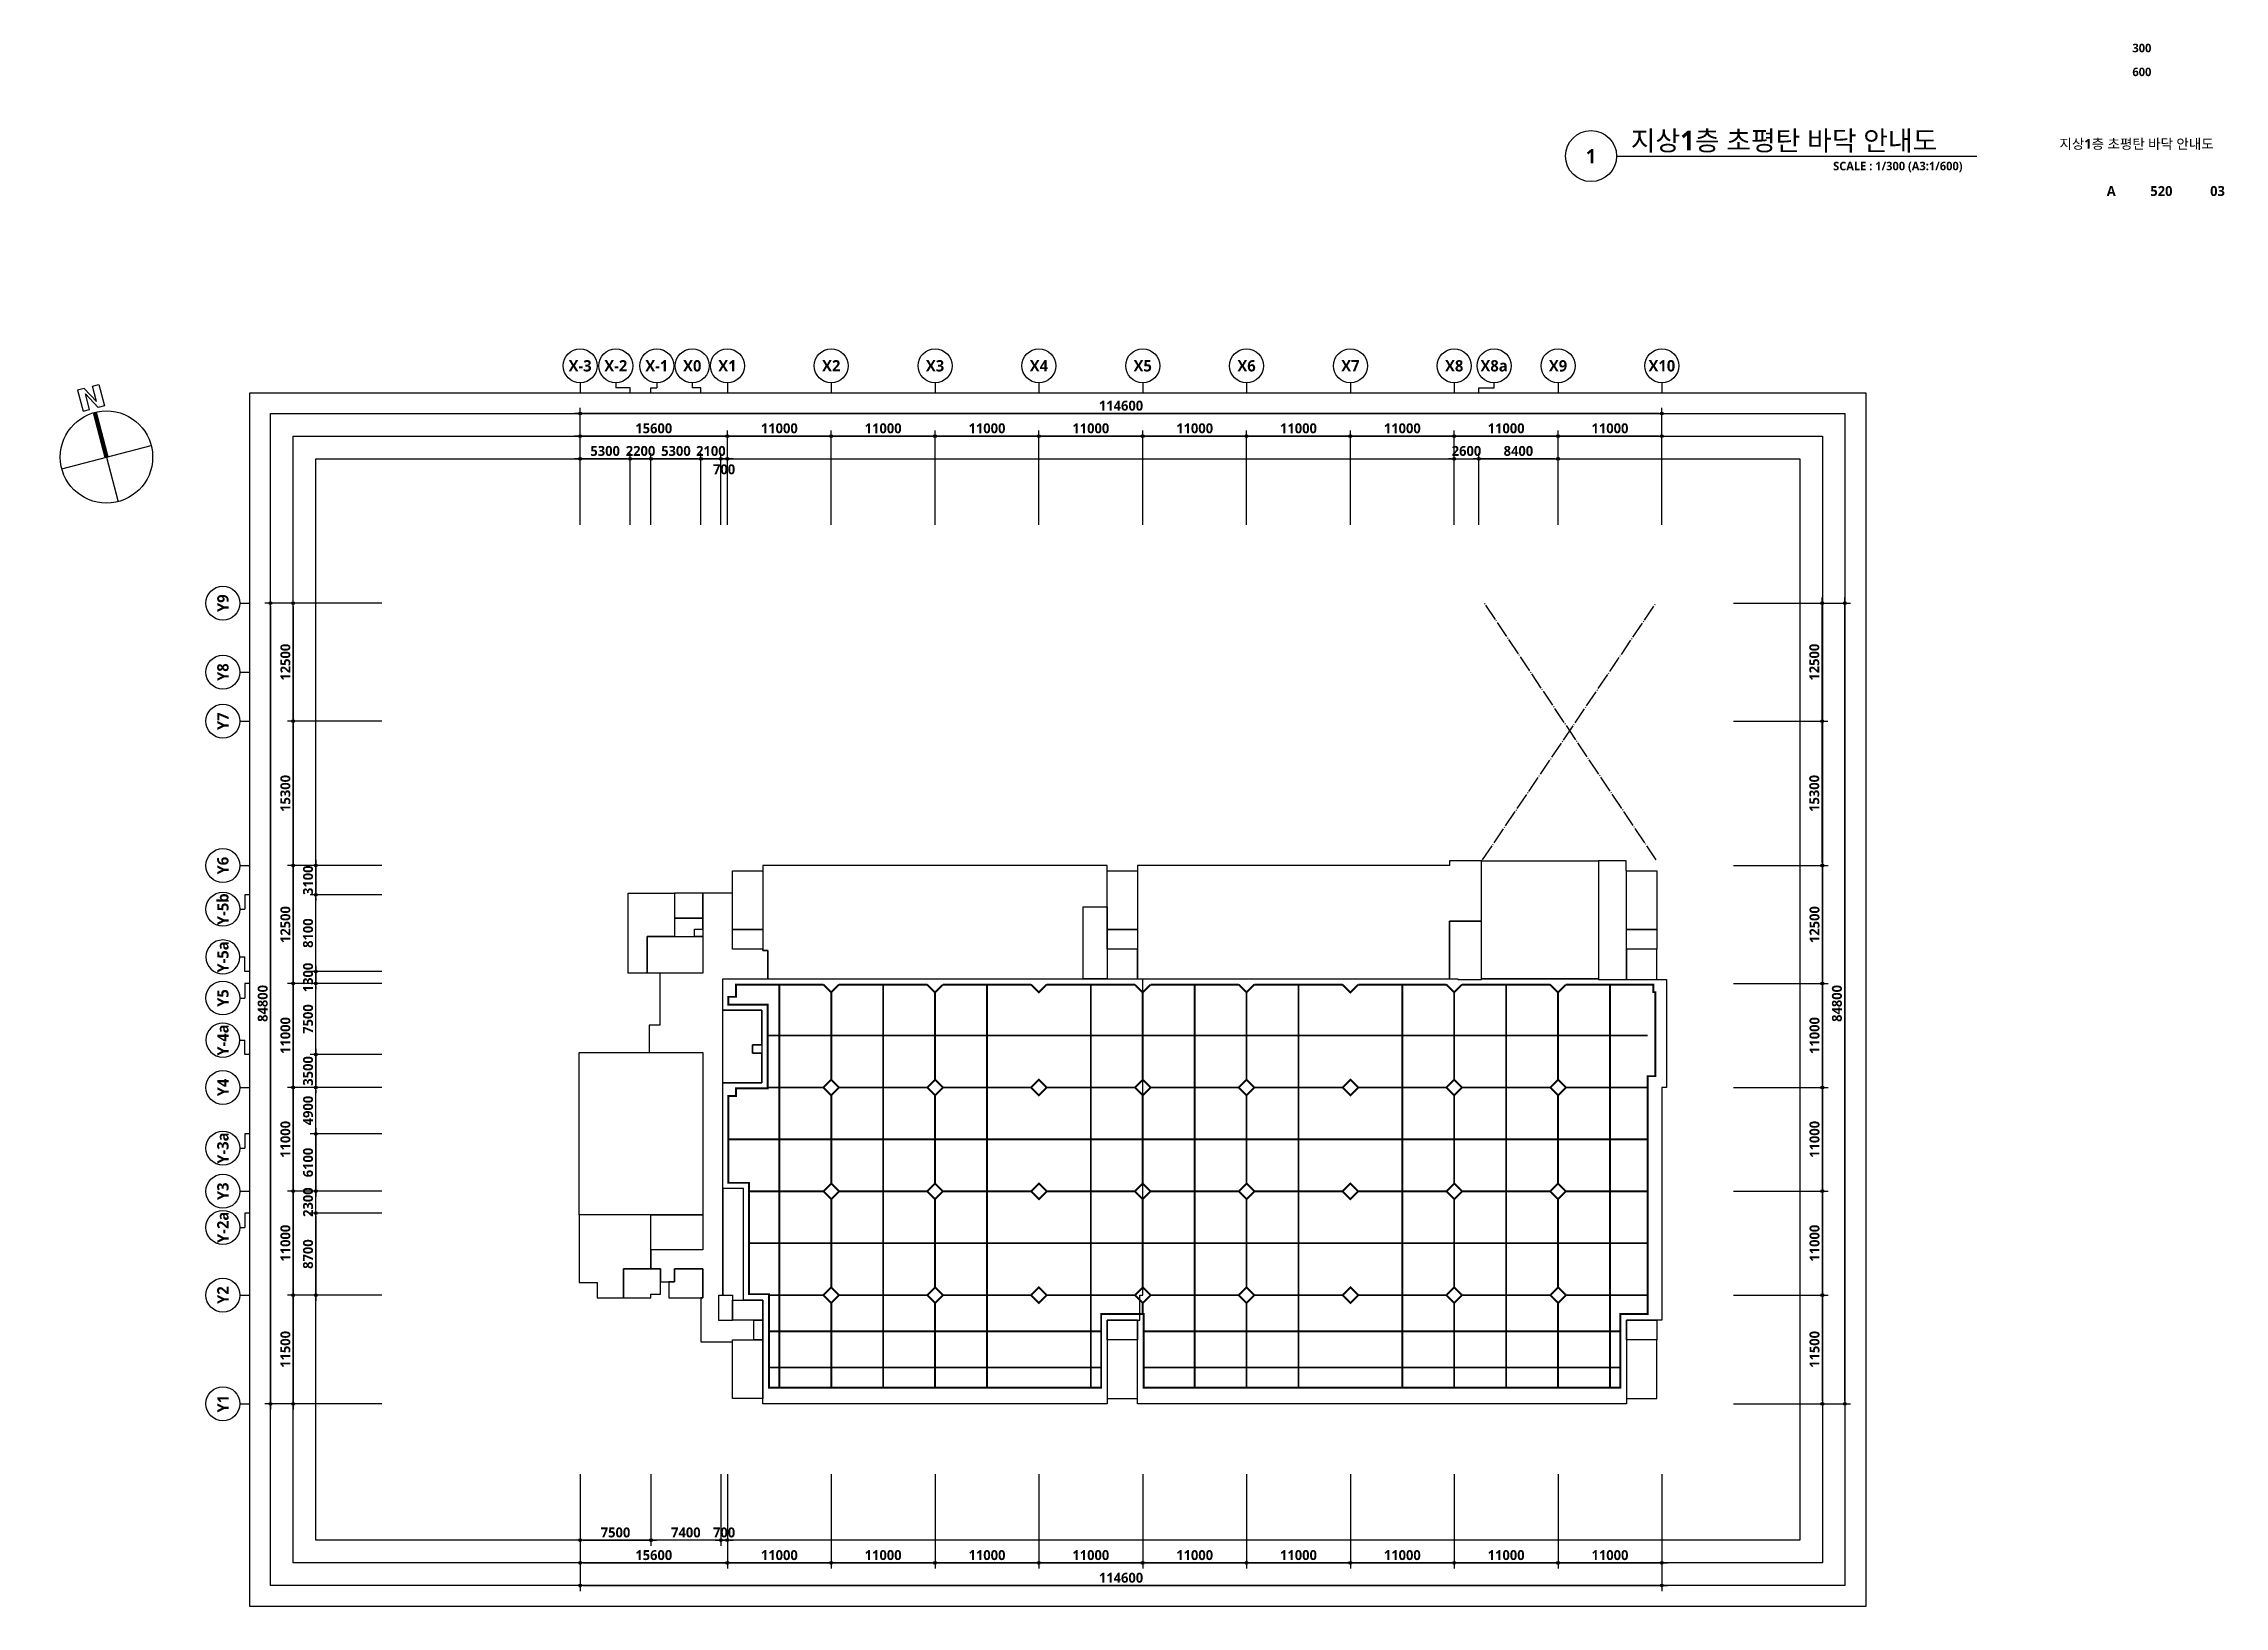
# Model space of a CAD drawing. Header units: millimetres. Extents: x -5354 to 997967, y -1313401 to 249081.
# Drawn here: x 246646 to 477680, y -1106397 to -940846 of the extents above; entities that cross this region are included whole.
import ezdxf
from ezdxf.enums import TextEntityAlignment as Align

# ---------------------------------------------------------------- set-up
doc = ezdxf.new("R2010")
doc.units = ezdxf.units.MM
doc.header["$LTSCALE"] = 300
doc.header["$MEASUREMENT"] = 0
doc.header["$PDSIZE"] = -10
doc.linetypes.add('HIDDEN', pattern=[0.375, 0.25, -0.125])
doc.linetypes.add('STD_SHAFT', pattern=[7.3, 6, -0.5, 0.3, -0.5])
doc.layers.get('0').update_dxf_attribs({"linetype": 'CONTINUOUS'})
doc.layers.get('Defpoints').update_dxf_attribs({"color": 153, "linetype": 'CONTINUOUS'})
for name, color, linetype in [('A-ANNO-SYMB', 7, 'CONTINUOUS'), ('A-ANNO-TEXT1', 7, 'CONTINUOUS'), ('A-ANNO-TITL', 7, 'CONTINUOUS'), ('A-FLOR-OPEN-BELO', 6, 'STD_SHAFT'), ('A-ST-AXIS-BUB', 7, 'CONTINUOUS'), ('A-ST-AXIS-DIM', 7, 'CONTINUOUS'), ('AA-XXXX-TXT1', 2, 'CONTINUOUS'), ('SAWCUT', 20, 'HIDDEN'), ('X-SEC-종$0$A-ST-AXIS-BUB', 7, 'CONTINUOUS')]:
    doc.layers.add(name, color=color, linetype=linetype)
doc.layers.add('Defpoint', color=161, linetype='CONTINUOUS', plot=False)
doc.layers.add('면적', color=210, linetype='CONTINUOUS', plot=False)
doc.styles.add('SH_대대리576', font='')
doc.styles.get('SH_대대리576').set_extended_font_data('NanumGothic', bold=True)
doc.dimstyles.new('SHP 600', dxfattribs={"dimscale": 300, "dimtxt": 3.5, "dimasz": 1, "dimexe": 2, "dimexo": 2, "dimgap": 1, "dimtad": 1, "dimdec": 0, "dimzin": 0, "dimdsep": 46, "dimtxsty": 'SH_대대리576', "dimblk": 'DIMDOT', "dimcen": 0.09, "dimclrt": 3, "dimadec": 0, "dimazin": 1, "dimtfac": 1, "dimtdec": 0, "dimtix": 1, "dimtmove": 2, "dimatfit": 0, "dimldrblk": 'DIMDOT', "dimfxl": 1, "dimtolj": 1, "dimtzin": 0, "dimarcsym": 0})

msp = doc.modelspace()

# ---------------------------------------------------------------- texts
at = {"layer": 'A-ANNO-TEXT1', "style": 'SH_대대리576'}
for s, p in [('X-3', (303487.2, -974975.9)), ('X-2', (307264.3, -974975.9)), ('X-1', (311610.1, -974975.9)), ('X0', (315364.3, -974975.9)), ('X1', (319087.2, -974975.9)), ('X2', (330087.2, -974975.9)), ('X3', (341087.2, -974975.9)), ('X4', (352087.2, -974975.9)), ('X5', (363087.2, -974975.9)), ('X6', (374087.2, -974975.9)), ('X7', (385087.2, -974975.9)), ('X8', (396087.2, -974975.9)), ('X8a', (400310.1, -974975.9)), ('X9', (407087.2, -974975.9)), ('X10', (418087.2, -974975.9))]:
    msp.add_text(s, height=1200, dxfattribs=at).set_placement(p, align=Align.MIDDLE_CENTER)
for s, p in [('Y9', (265637.2, -1000125.9)), ('Y8', (265637.2, -1007425.9)), ('Y7', (265637.2, -1012625.9)), ('Y6', (265637.2, -1027925.9)), ('Y-5b', (265637.2, -1032548.8)), ('Y-5a', (265637.2, -1037603)), ('Y5', (265637.2, -1041948.8)), ('Y-4a', (265637.2, -1046403)), ('Y4', (265637.2, -1051425.9)), ('Y-3a', (265637.2, -1057848.8)), ('Y3', (265637.2, -1062425.9)), ('Y-2a', (265637.2, -1066248.8)), ('Y2', (265637.2, -1073425.9)), ('Y1', (265637.2, -1084925.9))]:
    msp.add_text(s, height=1200, rotation=90, dxfattribs=at).set_placement(p, align=Align.MIDDLE_CENTER)
at = {"layer": 'A-ANNO-TITL', "style": 'SH_대대리576'}
for s, height, p in [('300', 900, (468940.9, -941308.9)), ('600', 900, (468940.9, -943842.1)), ('지상1층 초평탄 바닥 안내도', 1050, (468375.6, -951450.5)), ('A', 1050, (465692.9, -956461)), ('520', 1050, (471006.2, -956461)), ('03', 1050, (476952.6, -956461))]:
    msp.add_text(s, height=height, dxfattribs=at).set_placement(p, align=Align.MIDDLE)

# ---------------------------------------------------------------- blocks, each defined once
blk = doc.blocks.new('DIMDOT')
at = {"color": 0}
blk.add_line((-2, 0), (2, 0), dxfattribs=at)
for radius in [0.5, 0.25]:
    blk.add_circle((0, 0), radius, dxfattribs=at)
blk = doc.blocks.new('*D780')
at = {"layer": 'A-ST-AXIS-DIM', "color": 0, "lineweight": -2, "transparency": 16777216}
for p, q in [((303487, -991826), (303487, -979426)), ((418087, -991826), (418087, -979426)), ((417787, -980026), (303787, -980026))]:
    blk.add_line(p, q, dxfattribs=at)
at = {"layer": 'Defpoints', "color": 0, "transparency": 16777216}
for p in [(303487, -980026), (303487, -992426), (418087, -992426)]:
    blk.add_point(p, dxfattribs=at)
at = {"layer": 'A-ST-AXIS-DIM', "color": 0, "lineweight": -2, "transparency": 16777216, "xscale": 300, "yscale": 300, "zscale": 300, "rotation": 180}
blk.add_blockref('DIMDOT', (303487, -980026), dxfattribs=at)
at = {"layer": 'A-ST-AXIS-DIM', "color": 0, "lineweight": -2, "transparency": 16777216, "xscale": 300, "yscale": 300, "zscale": 300}
blk.add_blockref('DIMDOT', (418087, -980026), dxfattribs=at)
at = {"layer": 'A-ST-AXIS-DIM', "color": 3, "transparency": 16777216, "insert": (360787, -979201), "char_height": 1050, "attachment_point": 5, "style": 'SH_대대리576'}
blk.add_mtext('\\A1;114600', dxfattribs=at)
blk = doc.blocks.new('*D781')
at = {"layer": 'A-ST-AXIS-DIM', "color": 0, "lineweight": -2, "transparency": 16777216}
for p, q in [((319087, -991826), (319087, -981826)), ((330087, -991826), (330087, -981826)), ((329787, -982426), (319387, -982426))]:
    blk.add_line(p, q, dxfattribs=at)
at = {"layer": 'Defpoints', "color": 0, "transparency": 16777216}
for p in [(319087, -982426), (319087, -992426), (330087, -992426)]:
    blk.add_point(p, dxfattribs=at)
at = {"layer": 'A-ST-AXIS-DIM', "color": 0, "lineweight": -2, "transparency": 16777216, "xscale": 300, "yscale": 300, "zscale": 300, "rotation": 180}
blk.add_blockref('DIMDOT', (319087, -982426), dxfattribs=at)
at = {"layer": 'A-ST-AXIS-DIM', "color": 0, "lineweight": -2, "transparency": 16777216, "xscale": 300, "yscale": 300, "zscale": 300}
blk.add_blockref('DIMDOT', (330087, -982426), dxfattribs=at)
at = {"layer": 'A-ST-AXIS-DIM', "color": 3, "transparency": 16777216, "insert": (324587, -981601), "char_height": 1050, "attachment_point": 5, "style": 'SH_대대리576'}
blk.add_mtext('\\A1;11000', dxfattribs=at)
blk = doc.blocks.new('*D782')
at = {"layer": 'A-ST-AXIS-DIM', "color": 0, "lineweight": -2, "transparency": 16777216}
for p, q in [((330087, -991826), (330087, -981826)), ((341087, -991826), (341087, -981826)), ((340787, -982426), (330387, -982426))]:
    blk.add_line(p, q, dxfattribs=at)
at = {"layer": 'Defpoints', "color": 0, "transparency": 16777216}
for p in [(330087, -982426), (330087, -992426), (341087, -992426)]:
    blk.add_point(p, dxfattribs=at)
at = {"layer": 'A-ST-AXIS-DIM', "color": 0, "lineweight": -2, "transparency": 16777216, "xscale": 300, "yscale": 300, "zscale": 300, "rotation": 180}
blk.add_blockref('DIMDOT', (330087, -982426), dxfattribs=at)
at = {"layer": 'A-ST-AXIS-DIM', "color": 0, "lineweight": -2, "transparency": 16777216, "xscale": 300, "yscale": 300, "zscale": 300}
blk.add_blockref('DIMDOT', (341087, -982426), dxfattribs=at)
at = {"layer": 'A-ST-AXIS-DIM', "color": 3, "transparency": 16777216, "insert": (335587, -981601), "char_height": 1050, "attachment_point": 5, "style": 'SH_대대리576'}
blk.add_mtext('\\A1;11000', dxfattribs=at)
blk = doc.blocks.new('*D783')
at = {"layer": 'A-ST-AXIS-DIM', "color": 0, "lineweight": -2, "transparency": 16777216}
for p, q in [((341087, -991826), (341087, -981826)), ((352087, -991826), (352087, -981826)), ((351787, -982426), (341387, -982426))]:
    blk.add_line(p, q, dxfattribs=at)
at = {"layer": 'Defpoints', "color": 0, "transparency": 16777216}
for p in [(341087, -982426), (341087, -992426), (352087, -992426)]:
    blk.add_point(p, dxfattribs=at)
at = {"layer": 'A-ST-AXIS-DIM', "color": 0, "lineweight": -2, "transparency": 16777216, "xscale": 300, "yscale": 300, "zscale": 300, "rotation": 180}
blk.add_blockref('DIMDOT', (341087, -982426), dxfattribs=at)
at = {"layer": 'A-ST-AXIS-DIM', "color": 0, "lineweight": -2, "transparency": 16777216, "xscale": 300, "yscale": 300, "zscale": 300}
blk.add_blockref('DIMDOT', (352087, -982426), dxfattribs=at)
at = {"layer": 'A-ST-AXIS-DIM', "color": 3, "transparency": 16777216, "insert": (346587, -981601), "char_height": 1050, "attachment_point": 5, "style": 'SH_대대리576'}
blk.add_mtext('\\A1;11000', dxfattribs=at)
blk = doc.blocks.new('*D784')
at = {"layer": 'A-ST-AXIS-DIM', "color": 0, "lineweight": -2, "transparency": 16777216}
for p, q in [((352087, -991826), (352087, -981826)), ((363087, -991826), (363087, -981826)), ((362787, -982426), (352387, -982426))]:
    blk.add_line(p, q, dxfattribs=at)
at = {"layer": 'Defpoints', "color": 0, "transparency": 16777216}
for p in [(352087, -982426), (352087, -992426), (363087, -992426)]:
    blk.add_point(p, dxfattribs=at)
at = {"layer": 'A-ST-AXIS-DIM', "color": 0, "lineweight": -2, "transparency": 16777216, "xscale": 300, "yscale": 300, "zscale": 300, "rotation": 180}
blk.add_blockref('DIMDOT', (352087, -982426), dxfattribs=at)
at = {"layer": 'A-ST-AXIS-DIM', "color": 0, "lineweight": -2, "transparency": 16777216, "xscale": 300, "yscale": 300, "zscale": 300}
blk.add_blockref('DIMDOT', (363087, -982426), dxfattribs=at)
at = {"layer": 'A-ST-AXIS-DIM', "color": 3, "transparency": 16777216, "insert": (357587, -981601), "char_height": 1050, "attachment_point": 5, "style": 'SH_대대리576'}
blk.add_mtext('\\A1;11000', dxfattribs=at)
blk = doc.blocks.new('*D785')
at = {"layer": 'A-ST-AXIS-DIM', "color": 0, "lineweight": -2, "transparency": 16777216}
for p, q in [((363087, -991826), (363087, -981826)), ((374087, -991826), (374087, -981826)), ((373787, -982426), (363387, -982426))]:
    blk.add_line(p, q, dxfattribs=at)
at = {"layer": 'Defpoints', "color": 0, "transparency": 16777216}
for p in [(363087, -982426), (363087, -992426), (374087, -992426)]:
    blk.add_point(p, dxfattribs=at)
at = {"layer": 'A-ST-AXIS-DIM', "color": 0, "lineweight": -2, "transparency": 16777216, "xscale": 300, "yscale": 300, "zscale": 300, "rotation": 180}
blk.add_blockref('DIMDOT', (363087, -982426), dxfattribs=at)
at = {"layer": 'A-ST-AXIS-DIM', "color": 0, "lineweight": -2, "transparency": 16777216, "xscale": 300, "yscale": 300, "zscale": 300}
blk.add_blockref('DIMDOT', (374087, -982426), dxfattribs=at)
at = {"layer": 'A-ST-AXIS-DIM', "color": 3, "transparency": 16777216, "insert": (368587, -981601), "char_height": 1050, "attachment_point": 5, "style": 'SH_대대리576'}
blk.add_mtext('\\A1;11000', dxfattribs=at)
blk = doc.blocks.new('*D786')
at = {"layer": 'A-ST-AXIS-DIM', "color": 0, "lineweight": -2, "transparency": 16777216}
for p, q in [((374087, -991826), (374087, -981826)), ((385087, -991826), (385087, -981826)), ((384787, -982426), (374387, -982426))]:
    blk.add_line(p, q, dxfattribs=at)
at = {"layer": 'Defpoints', "color": 0, "transparency": 16777216}
for p in [(374087, -982426), (374087, -992426), (385087, -992426)]:
    blk.add_point(p, dxfattribs=at)
at = {"layer": 'A-ST-AXIS-DIM', "color": 0, "lineweight": -2, "transparency": 16777216, "xscale": 300, "yscale": 300, "zscale": 300, "rotation": 180}
blk.add_blockref('DIMDOT', (374087, -982426), dxfattribs=at)
at = {"layer": 'A-ST-AXIS-DIM', "color": 0, "lineweight": -2, "transparency": 16777216, "xscale": 300, "yscale": 300, "zscale": 300}
blk.add_blockref('DIMDOT', (385087, -982426), dxfattribs=at)
at = {"layer": 'A-ST-AXIS-DIM', "color": 3, "transparency": 16777216, "insert": (379587, -981601), "char_height": 1050, "attachment_point": 5, "style": 'SH_대대리576'}
blk.add_mtext('\\A1;11000', dxfattribs=at)
blk = doc.blocks.new('*D787')
at = {"layer": 'A-ST-AXIS-DIM', "color": 0, "lineweight": -2, "transparency": 16777216}
for p, q in [((385087, -991826), (385087, -981826)), ((396087, -991826), (396087, -981826)), ((395787, -982426), (385387, -982426))]:
    blk.add_line(p, q, dxfattribs=at)
at = {"layer": 'Defpoints', "color": 0, "transparency": 16777216}
for p in [(385087, -982426), (385087, -992426), (396087, -992426)]:
    blk.add_point(p, dxfattribs=at)
at = {"layer": 'A-ST-AXIS-DIM', "color": 0, "lineweight": -2, "transparency": 16777216, "xscale": 300, "yscale": 300, "zscale": 300, "rotation": 180}
blk.add_blockref('DIMDOT', (385087, -982426), dxfattribs=at)
at = {"layer": 'A-ST-AXIS-DIM', "color": 0, "lineweight": -2, "transparency": 16777216, "xscale": 300, "yscale": 300, "zscale": 300}
blk.add_blockref('DIMDOT', (396087, -982426), dxfattribs=at)
at = {"layer": 'A-ST-AXIS-DIM', "color": 3, "transparency": 16777216, "insert": (390587, -981601), "char_height": 1050, "attachment_point": 5, "style": 'SH_대대리576'}
blk.add_mtext('\\A1;11000', dxfattribs=at)
blk = doc.blocks.new('*D788')
at = {"layer": 'A-ST-AXIS-DIM', "color": 0, "lineweight": -2, "transparency": 16777216}
for p, q in [((396087, -991826), (396087, -981826)), ((407087, -991826), (407087, -981826)), ((406787, -982426), (396387, -982426))]:
    blk.add_line(p, q, dxfattribs=at)
at = {"layer": 'Defpoints', "color": 0, "transparency": 16777216}
for p in [(396087, -982426), (396087, -992426), (407087, -992426)]:
    blk.add_point(p, dxfattribs=at)
at = {"layer": 'A-ST-AXIS-DIM', "color": 0, "lineweight": -2, "transparency": 16777216, "xscale": 300, "yscale": 300, "zscale": 300, "rotation": 180}
blk.add_blockref('DIMDOT', (396087, -982426), dxfattribs=at)
at = {"layer": 'A-ST-AXIS-DIM', "color": 0, "lineweight": -2, "transparency": 16777216, "xscale": 300, "yscale": 300, "zscale": 300}
blk.add_blockref('DIMDOT', (407087, -982426), dxfattribs=at)
at = {"layer": 'A-ST-AXIS-DIM', "color": 3, "transparency": 16777216, "insert": (401587, -981601), "char_height": 1050, "attachment_point": 5, "style": 'SH_대대리576'}
blk.add_mtext('\\A1;11000', dxfattribs=at)
blk = doc.blocks.new('*D789')
at = {"layer": 'A-ST-AXIS-DIM', "color": 0, "lineweight": -2, "transparency": 16777216}
for p, q in [((407087, -991826), (407087, -981826)), ((418087, -991826), (418087, -981826)), ((417787, -982426), (407387, -982426))]:
    blk.add_line(p, q, dxfattribs=at)
at = {"layer": 'Defpoints', "color": 0, "transparency": 16777216}
for p in [(407087, -982426), (407087, -992426), (418087, -992426)]:
    blk.add_point(p, dxfattribs=at)
at = {"layer": 'A-ST-AXIS-DIM', "color": 0, "lineweight": -2, "transparency": 16777216, "xscale": 300, "yscale": 300, "zscale": 300, "rotation": 180}
blk.add_blockref('DIMDOT', (407087, -982426), dxfattribs=at)
at = {"layer": 'A-ST-AXIS-DIM', "color": 0, "lineweight": -2, "transparency": 16777216, "xscale": 300, "yscale": 300, "zscale": 300}
blk.add_blockref('DIMDOT', (418087, -982426), dxfattribs=at)
at = {"layer": 'A-ST-AXIS-DIM', "color": 3, "transparency": 16777216, "insert": (412587, -981601), "char_height": 1050, "attachment_point": 5, "style": 'SH_대대리576'}
blk.add_mtext('\\A1;11000', dxfattribs=at)
blk = doc.blocks.new('*D790')
at = {"layer": 'A-ST-AXIS-DIM', "color": 0, "lineweight": -2, "transparency": 16777216}
for p, q in [((303487, -991826), (303487, -981826)), ((319087, -991826), (319087, -981826)), ((318787, -982426), (303787, -982426))]:
    blk.add_line(p, q, dxfattribs=at)
at = {"layer": 'Defpoints', "color": 0, "transparency": 16777216}
for p in [(303487, -982426), (303487, -992426), (319087, -992426)]:
    blk.add_point(p, dxfattribs=at)
at = {"layer": 'A-ST-AXIS-DIM', "color": 0, "lineweight": -2, "transparency": 16777216, "xscale": 300, "yscale": 300, "zscale": 300, "rotation": 180}
blk.add_blockref('DIMDOT', (303487, -982426), dxfattribs=at)
at = {"layer": 'A-ST-AXIS-DIM', "color": 0, "lineweight": -2, "transparency": 16777216, "xscale": 300, "yscale": 300, "zscale": 300}
blk.add_blockref('DIMDOT', (319087, -982426), dxfattribs=at)
at = {"layer": 'A-ST-AXIS-DIM', "color": 3, "transparency": 16777216, "insert": (311287, -981601), "char_height": 1050, "attachment_point": 5, "style": 'SH_대대리576'}
blk.add_mtext('\\A1;15600', dxfattribs=at)
blk = doc.blocks.new('*D811')
at = {"layer": 'A-ST-AXIS-DIM', "color": 0, "lineweight": -2, "transparency": 16777216}
for p, q in [((282487, -1000126), (270087, -1000126)), ((270687, -1000426), (270687, -1084626)), ((282487, -1084926), (270087, -1084926))]:
    blk.add_line(p, q, dxfattribs=at)
at = {"layer": 'Defpoints', "color": 0, "transparency": 16777216}
for p in [(283087, -1000126), (270687, -1084926), (283087, -1084926)]:
    blk.add_point(p, dxfattribs=at)
at = {"layer": 'A-ST-AXIS-DIM', "color": 0, "lineweight": -2, "transparency": 16777216, "xscale": 300, "yscale": 300, "zscale": 300}
for p, rotation in [((270687, -1000126), 90), ((270687, -1084926), 270)]:
    blk.add_blockref('DIMDOT', p, dxfattribs=dict(at, rotation=rotation))
at = {"layer": 'A-ST-AXIS-DIM', "color": 3, "transparency": 16777216, "insert": (269862, -1042526), "char_height": 1050, "attachment_point": 5, "rotation": 90, "style": 'SH_대대리576'}
blk.add_mtext('\\A1;84800', dxfattribs=at)
blk = doc.blocks.new('*D812')
at = {"layer": 'A-ST-AXIS-DIM', "color": 0, "lineweight": -2, "transparency": 16777216}
for p, q in [((282487, -1073426), (272487, -1073426)), ((273087, -1073726), (273087, -1084626)), ((282487, -1084926), (272487, -1084926))]:
    blk.add_line(p, q, dxfattribs=at)
at = {"layer": 'Defpoints', "color": 0, "transparency": 16777216}
for p in [(283087, -1073426), (273087, -1084926), (283087, -1084926)]:
    blk.add_point(p, dxfattribs=at)
at = {"layer": 'A-ST-AXIS-DIM', "color": 0, "lineweight": -2, "transparency": 16777216, "xscale": 300, "yscale": 300, "zscale": 300}
for p, rotation in [((273087, -1073426), 90), ((273087, -1084926), 270)]:
    blk.add_blockref('DIMDOT', p, dxfattribs=dict(at, rotation=rotation))
at = {"layer": 'A-ST-AXIS-DIM', "color": 3, "transparency": 16777216, "insert": (272262, -1079176), "char_height": 1050, "attachment_point": 5, "rotation": 90, "style": 'SH_대대리576'}
blk.add_mtext('\\A1;11500', dxfattribs=at)
blk = doc.blocks.new('*D813')
at = {"layer": 'A-ST-AXIS-DIM', "color": 0, "lineweight": -2, "transparency": 16777216}
for p, q in [((282487, -1062426), (272487, -1062426)), ((273087, -1062726), (273087, -1073126)), ((282487, -1073426), (272487, -1073426))]:
    blk.add_line(p, q, dxfattribs=at)
at = {"layer": 'Defpoints', "color": 0, "transparency": 16777216}
for p in [(283087, -1062426), (273087, -1073426), (283087, -1073426)]:
    blk.add_point(p, dxfattribs=at)
at = {"layer": 'A-ST-AXIS-DIM', "color": 0, "lineweight": -2, "transparency": 16777216, "xscale": 300, "yscale": 300, "zscale": 300}
for p, rotation in [((273087, -1062426), 90), ((273087, -1073426), 270)]:
    blk.add_blockref('DIMDOT', p, dxfattribs=dict(at, rotation=rotation))
at = {"layer": 'A-ST-AXIS-DIM', "color": 3, "transparency": 16777216, "insert": (272262, -1067926), "char_height": 1050, "attachment_point": 5, "rotation": 90, "style": 'SH_대대리576'}
blk.add_mtext('\\A1;11000', dxfattribs=at)
blk = doc.blocks.new('*D814')
at = {"layer": 'A-ST-AXIS-DIM', "color": 0, "lineweight": -2, "transparency": 16777216}
for p, q in [((282487, -1051426), (272487, -1051426)), ((273087, -1051726), (273087, -1062126)), ((282487, -1062426), (272487, -1062426))]:
    blk.add_line(p, q, dxfattribs=at)
at = {"layer": 'Defpoints', "color": 0, "transparency": 16777216}
for p in [(283087, -1051426), (273087, -1062426), (283087, -1062426)]:
    blk.add_point(p, dxfattribs=at)
at = {"layer": 'A-ST-AXIS-DIM', "color": 0, "lineweight": -2, "transparency": 16777216, "xscale": 300, "yscale": 300, "zscale": 300}
for p, rotation in [((273087, -1051426), 90), ((273087, -1062426), 270)]:
    blk.add_blockref('DIMDOT', p, dxfattribs=dict(at, rotation=rotation))
at = {"layer": 'A-ST-AXIS-DIM', "color": 3, "transparency": 16777216, "insert": (272262, -1056926), "char_height": 1050, "attachment_point": 5, "rotation": 90, "style": 'SH_대대리576'}
blk.add_mtext('\\A1;11000', dxfattribs=at)
blk = doc.blocks.new('*D815')
at = {"layer": 'A-ST-AXIS-DIM', "color": 0, "lineweight": -2, "transparency": 16777216}
for p, q in [((282487, -1040426), (272487, -1040426)), ((273087, -1040726), (273087, -1051126)), ((282487, -1051426), (272487, -1051426))]:
    blk.add_line(p, q, dxfattribs=at)
at = {"layer": 'Defpoints', "color": 0, "transparency": 16777216}
for p in [(283087, -1040426), (273087, -1051426), (283087, -1051426)]:
    blk.add_point(p, dxfattribs=at)
at = {"layer": 'A-ST-AXIS-DIM', "color": 0, "lineweight": -2, "transparency": 16777216, "xscale": 300, "yscale": 300, "zscale": 300}
for p, rotation in [((273087, -1040426), 90), ((273087, -1051426), 270)]:
    blk.add_blockref('DIMDOT', p, dxfattribs=dict(at, rotation=rotation))
at = {"layer": 'A-ST-AXIS-DIM', "color": 3, "transparency": 16777216, "insert": (272262, -1045926), "char_height": 1050, "attachment_point": 5, "rotation": 90, "style": 'SH_대대리576'}
blk.add_mtext('\\A1;11000', dxfattribs=at)
blk = doc.blocks.new('*D816')
at = {"layer": 'A-ST-AXIS-DIM', "color": 0, "lineweight": -2, "transparency": 16777216}
for p, q in [((282487, -1027926), (272487, -1027926)), ((273087, -1028226), (273087, -1040126)), ((282487, -1040426), (272487, -1040426))]:
    blk.add_line(p, q, dxfattribs=at)
at = {"layer": 'Defpoints', "color": 0, "transparency": 16777216}
for p in [(283087, -1027926), (273087, -1040426), (283087, -1040426)]:
    blk.add_point(p, dxfattribs=at)
at = {"layer": 'A-ST-AXIS-DIM', "color": 0, "lineweight": -2, "transparency": 16777216, "xscale": 300, "yscale": 300, "zscale": 300}
for p, rotation in [((273087, -1027926), 90), ((273087, -1040426), 270)]:
    blk.add_blockref('DIMDOT', p, dxfattribs=dict(at, rotation=rotation))
at = {"layer": 'A-ST-AXIS-DIM', "color": 3, "transparency": 16777216, "insert": (272262, -1034176), "char_height": 1050, "attachment_point": 5, "rotation": 90, "style": 'SH_대대리576'}
blk.add_mtext('\\A1;12500', dxfattribs=at)
blk = doc.blocks.new('*D817')
at = {"layer": 'A-ST-AXIS-DIM', "color": 0, "lineweight": -2, "transparency": 16777216}
for p, q in [((282487, -1012626), (272487, -1012626)), ((273087, -1012926), (273087, -1027626)), ((282487, -1027926), (272487, -1027926))]:
    blk.add_line(p, q, dxfattribs=at)
at = {"layer": 'Defpoints', "color": 0, "transparency": 16777216}
for p in [(283087, -1012626), (273087, -1027926), (283087, -1027926)]:
    blk.add_point(p, dxfattribs=at)
at = {"layer": 'A-ST-AXIS-DIM', "color": 0, "lineweight": -2, "transparency": 16777216, "xscale": 300, "yscale": 300, "zscale": 300}
for p, rotation in [((273087, -1012626), 90), ((273087, -1027926), 270)]:
    blk.add_blockref('DIMDOT', p, dxfattribs=dict(at, rotation=rotation))
at = {"layer": 'A-ST-AXIS-DIM', "color": 3, "transparency": 16777216, "insert": (272262, -1020276), "char_height": 1050, "attachment_point": 5, "rotation": 90, "style": 'SH_대대리576'}
blk.add_mtext('\\A1;15300', dxfattribs=at)
blk = doc.blocks.new('*D818')
at = {"layer": 'A-ST-AXIS-DIM', "color": 0, "lineweight": -2, "transparency": 16777216}
for p, q in [((282487, -1000126), (272487, -1000126)), ((273087, -1000426), (273087, -1012326)), ((282487, -1012626), (272487, -1012626))]:
    blk.add_line(p, q, dxfattribs=at)
at = {"layer": 'Defpoints', "color": 0, "transparency": 16777216}
for p in [(283087, -1000126), (273087, -1012626), (283087, -1012626)]:
    blk.add_point(p, dxfattribs=at)
at = {"layer": 'A-ST-AXIS-DIM', "color": 0, "lineweight": -2, "transparency": 16777216, "xscale": 300, "yscale": 300, "zscale": 300}
for p, rotation in [((273087, -1000126), 90), ((273087, -1012626), 270)]:
    blk.add_blockref('DIMDOT', p, dxfattribs=dict(at, rotation=rotation))
at = {"layer": 'A-ST-AXIS-DIM', "color": 3, "transparency": 16777216, "insert": (272262, -1006376), "char_height": 1050, "attachment_point": 5, "rotation": 90, "style": 'SH_대대리576'}
blk.add_mtext('\\A1;12500', dxfattribs=at)
blk = doc.blocks.new('*D871')
at = {"layer": 'A-ST-AXIS-DIM', "color": 0, "lineweight": -2, "transparency": 16777216}
for p, q in [((425662, -1000126), (435662, -1000126)), ((435062, -1012326), (435062, -1000426)), ((425662, -1012626), (435662, -1012626))]:
    blk.add_line(p, q, dxfattribs=at)
at = {"layer": 'Defpoints', "color": 0, "transparency": 16777216}
for p in [(425062, -1000126), (435062, -1000126), (425062, -1012626)]:
    blk.add_point(p, dxfattribs=at)
at = {"layer": 'A-ST-AXIS-DIM', "color": 0, "lineweight": -2, "transparency": 16777216, "xscale": 300, "yscale": 300, "zscale": 300}
for p, rotation in [((435062, -1000126), 90), ((435062, -1012626), 270)]:
    blk.add_blockref('DIMDOT', p, dxfattribs=dict(at, rotation=rotation))
at = {"layer": 'A-ST-AXIS-DIM', "color": 3, "transparency": 16777216, "insert": (434237, -1006376), "char_height": 1050, "attachment_point": 5, "rotation": 90, "style": 'SH_대대리576'}
blk.add_mtext('\\A1;12500', dxfattribs=at)
blk = doc.blocks.new('*D872')
at = {"layer": 'A-ST-AXIS-DIM', "color": 0, "lineweight": -2, "transparency": 16777216}
for p, q in [((425662, -1012626), (435662, -1012626)), ((435062, -1027626), (435062, -1012926)), ((425662, -1027926), (435662, -1027926))]:
    blk.add_line(p, q, dxfattribs=at)
at = {"layer": 'Defpoints', "color": 0, "transparency": 16777216}
for p in [(425062, -1012626), (435062, -1012626), (425062, -1027926)]:
    blk.add_point(p, dxfattribs=at)
at = {"layer": 'A-ST-AXIS-DIM', "color": 0, "lineweight": -2, "transparency": 16777216, "xscale": 300, "yscale": 300, "zscale": 300}
for p, rotation in [((435062, -1012626), 90), ((435062, -1027926), 270)]:
    blk.add_blockref('DIMDOT', p, dxfattribs=dict(at, rotation=rotation))
at = {"layer": 'A-ST-AXIS-DIM', "color": 3, "transparency": 16777216, "insert": (434237, -1020276), "char_height": 1050, "attachment_point": 5, "rotation": 90, "style": 'SH_대대리576'}
blk.add_mtext('\\A1;15300', dxfattribs=at)
blk = doc.blocks.new('*D873')
at = {"layer": 'A-ST-AXIS-DIM', "color": 0, "lineweight": -2, "transparency": 16777216}
for p, q in [((425687, -1027926), (435687, -1027926)), ((435087, -1040126), (435087, -1028226)), ((425687, -1040426), (435687, -1040426))]:
    blk.add_line(p, q, dxfattribs=at)
at = {"layer": 'Defpoints', "color": 0, "transparency": 16777216}
for p in [(425087, -1027926), (435087, -1027926), (425087, -1040426)]:
    blk.add_point(p, dxfattribs=at)
at = {"layer": 'A-ST-AXIS-DIM', "color": 0, "lineweight": -2, "transparency": 16777216, "xscale": 300, "yscale": 300, "zscale": 300}
for p, rotation in [((435087, -1027926), 90), ((435087, -1040426), 270)]:
    blk.add_blockref('DIMDOT', p, dxfattribs=dict(at, rotation=rotation))
at = {"layer": 'A-ST-AXIS-DIM', "color": 3, "transparency": 16777216, "insert": (434262, -1034176), "char_height": 1050, "attachment_point": 5, "rotation": 90, "style": 'SH_대대리576'}
blk.add_mtext('\\A1;12500', dxfattribs=at)
blk = doc.blocks.new('*D874')
at = {"layer": 'A-ST-AXIS-DIM', "color": 0, "lineweight": -2, "transparency": 16777216}
for p, q in [((425687, -1040426), (435687, -1040426)), ((435087, -1051126), (435087, -1040726)), ((425687, -1051426), (435687, -1051426))]:
    blk.add_line(p, q, dxfattribs=at)
at = {"layer": 'Defpoints', "color": 0, "transparency": 16777216}
for p in [(425087, -1040426), (435087, -1040426), (425087, -1051426)]:
    blk.add_point(p, dxfattribs=at)
at = {"layer": 'A-ST-AXIS-DIM', "color": 0, "lineweight": -2, "transparency": 16777216, "xscale": 300, "yscale": 300, "zscale": 300}
for p, rotation in [((435087, -1040426), 90), ((435087, -1051426), 270)]:
    blk.add_blockref('DIMDOT', p, dxfattribs=dict(at, rotation=rotation))
at = {"layer": 'A-ST-AXIS-DIM', "color": 3, "transparency": 16777216, "insert": (434262, -1045926), "char_height": 1050, "attachment_point": 5, "rotation": 90, "style": 'SH_대대리576'}
blk.add_mtext('\\A1;11000', dxfattribs=at)
blk = doc.blocks.new('*D875')
at = {"layer": 'A-ST-AXIS-DIM', "color": 0, "lineweight": -2, "transparency": 16777216}
for p, q in [((425687, -1051426), (435687, -1051426)), ((435087, -1062126), (435087, -1051726)), ((425687, -1062426), (435687, -1062426))]:
    blk.add_line(p, q, dxfattribs=at)
at = {"layer": 'Defpoints', "color": 0, "transparency": 16777216}
for p in [(425087, -1051426), (435087, -1051426), (425087, -1062426)]:
    blk.add_point(p, dxfattribs=at)
at = {"layer": 'A-ST-AXIS-DIM', "color": 0, "lineweight": -2, "transparency": 16777216, "xscale": 300, "yscale": 300, "zscale": 300}
for p, rotation in [((435087, -1051426), 90), ((435087, -1062426), 270)]:
    blk.add_blockref('DIMDOT', p, dxfattribs=dict(at, rotation=rotation))
at = {"layer": 'A-ST-AXIS-DIM', "color": 3, "transparency": 16777216, "insert": (434262, -1056926), "char_height": 1050, "attachment_point": 5, "rotation": 90, "style": 'SH_대대리576'}
blk.add_mtext('\\A1;11000', dxfattribs=at)
blk = doc.blocks.new('*D876')
at = {"layer": 'A-ST-AXIS-DIM', "color": 0, "lineweight": -2, "transparency": 16777216}
for p, q in [((425687, -1062426), (435687, -1062426)), ((435087, -1073126), (435087, -1062726)), ((425687, -1073426), (435687, -1073426))]:
    blk.add_line(p, q, dxfattribs=at)
at = {"layer": 'Defpoints', "color": 0, "transparency": 16777216}
for p in [(425087, -1062426), (435087, -1062426), (425087, -1073426)]:
    blk.add_point(p, dxfattribs=at)
at = {"layer": 'A-ST-AXIS-DIM', "color": 0, "lineweight": -2, "transparency": 16777216, "xscale": 300, "yscale": 300, "zscale": 300}
for p, rotation in [((435087, -1062426), 90), ((435087, -1073426), 270)]:
    blk.add_blockref('DIMDOT', p, dxfattribs=dict(at, rotation=rotation))
at = {"layer": 'A-ST-AXIS-DIM', "color": 3, "transparency": 16777216, "insert": (434262, -1067926), "char_height": 1050, "attachment_point": 5, "rotation": 90, "style": 'SH_대대리576'}
blk.add_mtext('\\A1;11000', dxfattribs=at)
blk = doc.blocks.new('*D877')
at = {"layer": 'A-ST-AXIS-DIM', "color": 0, "lineweight": -2, "transparency": 16777216}
for p, q in [((425687, -1073426), (435687, -1073426)), ((435087, -1084626), (435087, -1073726)), ((425687, -1084926), (435687, -1084926))]:
    blk.add_line(p, q, dxfattribs=at)
at = {"layer": 'Defpoints', "color": 0, "transparency": 16777216}
for p in [(425087, -1073426), (435087, -1073426), (425087, -1084926)]:
    blk.add_point(p, dxfattribs=at)
at = {"layer": 'A-ST-AXIS-DIM', "color": 0, "lineweight": -2, "transparency": 16777216, "xscale": 300, "yscale": 300, "zscale": 300}
for p, rotation in [((435087, -1073426), 90), ((435087, -1084926), 270)]:
    blk.add_blockref('DIMDOT', p, dxfattribs=dict(at, rotation=rotation))
at = {"layer": 'A-ST-AXIS-DIM', "color": 3, "transparency": 16777216, "insert": (434262, -1079176), "char_height": 1050, "attachment_point": 5, "rotation": 90, "style": 'SH_대대리576'}
blk.add_mtext('\\A1;11500', dxfattribs=at)
blk = doc.blocks.new('*D878')
at = {"layer": 'A-ST-AXIS-DIM', "color": 0, "lineweight": -2, "transparency": 16777216}
for p, q in [((425687, -1000126), (438062, -1000126)), ((437462, -1084626), (437462, -1000426)), ((425687, -1084926), (438062, -1084926))]:
    blk.add_line(p, q, dxfattribs=at)
at = {"layer": 'Defpoints', "color": 0, "transparency": 16777216}
for p in [(425087, -1000126), (437462, -1000126), (425087, -1084926)]:
    blk.add_point(p, dxfattribs=at)
at = {"layer": 'A-ST-AXIS-DIM', "color": 0, "lineweight": -2, "transparency": 16777216, "xscale": 300, "yscale": 300, "zscale": 300}
for p, rotation in [((437462, -1000126), 90), ((437462, -1084926), 270)]:
    blk.add_blockref('DIMDOT', p, dxfattribs=dict(at, rotation=rotation))
at = {"layer": 'A-ST-AXIS-DIM', "color": 3, "transparency": 16777216, "insert": (436637, -1042526), "char_height": 1050, "attachment_point": 5, "rotation": 90, "style": 'SH_대대리576'}
blk.add_mtext('\\A1;84800', dxfattribs=at)
blk = doc.blocks.new('*D879')
at = {"layer": 'A-ST-AXIS-DIM', "color": 0, "lineweight": -2, "transparency": 16777216}
for p, q in [((407087, -1092397), (407087, -1102397)), ((418087, -1092397), (418087, -1102397)), ((407387, -1101797), (417787, -1101797))]:
    blk.add_line(p, q, dxfattribs=at)
at = {"layer": 'Defpoints', "color": 0, "transparency": 16777216}
for p in [(407087, -1091797), (418087, -1091797), (418087, -1101797)]:
    blk.add_point(p, dxfattribs=at)
at = {"layer": 'A-ST-AXIS-DIM', "color": 0, "lineweight": -2, "transparency": 16777216, "xscale": 300, "yscale": 300, "zscale": 300, "rotation": 180}
blk.add_blockref('DIMDOT', (407087, -1101797), dxfattribs=at)
at = {"layer": 'A-ST-AXIS-DIM', "color": 0, "lineweight": -2, "transparency": 16777216, "xscale": 300, "yscale": 300, "zscale": 300}
blk.add_blockref('DIMDOT', (418087, -1101797), dxfattribs=at)
at = {"layer": 'A-ST-AXIS-DIM', "color": 3, "transparency": 16777216, "insert": (412587, -1100972), "char_height": 1050, "attachment_point": 5, "style": 'SH_대대리576'}
blk.add_mtext('\\A1;11000', dxfattribs=at)
blk = doc.blocks.new('*D880')
at = {"layer": 'A-ST-AXIS-DIM', "color": 0, "lineweight": -2, "transparency": 16777216}
for p, q in [((396087, -1092397), (396087, -1102397)), ((407087, -1092397), (407087, -1102397)), ((396387, -1101797), (406787, -1101797))]:
    blk.add_line(p, q, dxfattribs=at)
at = {"layer": 'Defpoints', "color": 0, "transparency": 16777216}
for p in [(396087, -1091797), (407087, -1091797), (407087, -1101797)]:
    blk.add_point(p, dxfattribs=at)
at = {"layer": 'A-ST-AXIS-DIM', "color": 0, "lineweight": -2, "transparency": 16777216, "xscale": 300, "yscale": 300, "zscale": 300, "rotation": 180}
blk.add_blockref('DIMDOT', (396087, -1101797), dxfattribs=at)
at = {"layer": 'A-ST-AXIS-DIM', "color": 0, "lineweight": -2, "transparency": 16777216, "xscale": 300, "yscale": 300, "zscale": 300}
blk.add_blockref('DIMDOT', (407087, -1101797), dxfattribs=at)
at = {"layer": 'A-ST-AXIS-DIM', "color": 3, "transparency": 16777216, "insert": (401587, -1100972), "char_height": 1050, "attachment_point": 5, "style": 'SH_대대리576'}
blk.add_mtext('\\A1;11000', dxfattribs=at)
blk = doc.blocks.new('*D881')
at = {"layer": 'A-ST-AXIS-DIM', "color": 0, "lineweight": -2, "transparency": 16777216}
for p, q in [((385087, -1092397), (385087, -1102397)), ((396087, -1092397), (396087, -1102397)), ((385387, -1101797), (395787, -1101797))]:
    blk.add_line(p, q, dxfattribs=at)
at = {"layer": 'Defpoints', "color": 0, "transparency": 16777216}
for p in [(385087, -1091797), (396087, -1091797), (396087, -1101797)]:
    blk.add_point(p, dxfattribs=at)
at = {"layer": 'A-ST-AXIS-DIM', "color": 0, "lineweight": -2, "transparency": 16777216, "xscale": 300, "yscale": 300, "zscale": 300, "rotation": 180}
blk.add_blockref('DIMDOT', (385087, -1101797), dxfattribs=at)
at = {"layer": 'A-ST-AXIS-DIM', "color": 0, "lineweight": -2, "transparency": 16777216, "xscale": 300, "yscale": 300, "zscale": 300}
blk.add_blockref('DIMDOT', (396087, -1101797), dxfattribs=at)
at = {"layer": 'A-ST-AXIS-DIM', "color": 3, "transparency": 16777216, "insert": (390587, -1100972), "char_height": 1050, "attachment_point": 5, "style": 'SH_대대리576'}
blk.add_mtext('\\A1;11000', dxfattribs=at)
blk = doc.blocks.new('*D882')
at = {"layer": 'A-ST-AXIS-DIM', "color": 0, "lineweight": -2, "transparency": 16777216}
for p, q in [((374087, -1092397), (374087, -1102397)), ((385087, -1092397), (385087, -1102397)), ((374387, -1101797), (384787, -1101797))]:
    blk.add_line(p, q, dxfattribs=at)
at = {"layer": 'Defpoints', "color": 0, "transparency": 16777216}
for p in [(374087, -1091797), (385087, -1091797), (385087, -1101797)]:
    blk.add_point(p, dxfattribs=at)
at = {"layer": 'A-ST-AXIS-DIM', "color": 0, "lineweight": -2, "transparency": 16777216, "xscale": 300, "yscale": 300, "zscale": 300, "rotation": 180}
blk.add_blockref('DIMDOT', (374087, -1101797), dxfattribs=at)
at = {"layer": 'A-ST-AXIS-DIM', "color": 0, "lineweight": -2, "transparency": 16777216, "xscale": 300, "yscale": 300, "zscale": 300}
blk.add_blockref('DIMDOT', (385087, -1101797), dxfattribs=at)
at = {"layer": 'A-ST-AXIS-DIM', "color": 3, "transparency": 16777216, "insert": (379587, -1100972), "char_height": 1050, "attachment_point": 5, "style": 'SH_대대리576'}
blk.add_mtext('\\A1;11000', dxfattribs=at)
blk = doc.blocks.new('*D883')
at = {"layer": 'A-ST-AXIS-DIM', "color": 0, "lineweight": -2, "transparency": 16777216}
for p, q in [((363087, -1092397), (363087, -1102397)), ((374087, -1092397), (374087, -1102397)), ((363387, -1101797), (373787, -1101797))]:
    blk.add_line(p, q, dxfattribs=at)
at = {"layer": 'Defpoints', "color": 0, "transparency": 16777216}
for p in [(363087, -1091797), (374087, -1091797), (374087, -1101797)]:
    blk.add_point(p, dxfattribs=at)
at = {"layer": 'A-ST-AXIS-DIM', "color": 0, "lineweight": -2, "transparency": 16777216, "xscale": 300, "yscale": 300, "zscale": 300, "rotation": 180}
blk.add_blockref('DIMDOT', (363087, -1101797), dxfattribs=at)
at = {"layer": 'A-ST-AXIS-DIM', "color": 0, "lineweight": -2, "transparency": 16777216, "xscale": 300, "yscale": 300, "zscale": 300}
blk.add_blockref('DIMDOT', (374087, -1101797), dxfattribs=at)
at = {"layer": 'A-ST-AXIS-DIM', "color": 3, "transparency": 16777216, "insert": (368587, -1100972), "char_height": 1050, "attachment_point": 5, "style": 'SH_대대리576'}
blk.add_mtext('\\A1;11000', dxfattribs=at)
blk = doc.blocks.new('*D884')
at = {"layer": 'A-ST-AXIS-DIM', "color": 0, "lineweight": -2, "transparency": 16777216}
for p, q in [((352087, -1092397), (352087, -1102397)), ((363087, -1092397), (363087, -1102397)), ((352387, -1101797), (362787, -1101797))]:
    blk.add_line(p, q, dxfattribs=at)
at = {"layer": 'Defpoints', "color": 0, "transparency": 16777216}
for p in [(352087, -1091797), (363087, -1091797), (363087, -1101797)]:
    blk.add_point(p, dxfattribs=at)
at = {"layer": 'A-ST-AXIS-DIM', "color": 0, "lineweight": -2, "transparency": 16777216, "xscale": 300, "yscale": 300, "zscale": 300, "rotation": 180}
blk.add_blockref('DIMDOT', (352087, -1101797), dxfattribs=at)
at = {"layer": 'A-ST-AXIS-DIM', "color": 0, "lineweight": -2, "transparency": 16777216, "xscale": 300, "yscale": 300, "zscale": 300}
blk.add_blockref('DIMDOT', (363087, -1101797), dxfattribs=at)
at = {"layer": 'A-ST-AXIS-DIM', "color": 3, "transparency": 16777216, "insert": (357587, -1100972), "char_height": 1050, "attachment_point": 5, "style": 'SH_대대리576'}
blk.add_mtext('\\A1;11000', dxfattribs=at)
blk = doc.blocks.new('*D885')
at = {"layer": 'A-ST-AXIS-DIM', "color": 0, "lineweight": -2, "transparency": 16777216}
for p, q in [((341087, -1092397), (341087, -1102397)), ((352087, -1092397), (352087, -1102397)), ((341387, -1101797), (351787, -1101797))]:
    blk.add_line(p, q, dxfattribs=at)
at = {"layer": 'Defpoints', "color": 0, "transparency": 16777216}
for p in [(341087, -1091797), (352087, -1091797), (352087, -1101797)]:
    blk.add_point(p, dxfattribs=at)
at = {"layer": 'A-ST-AXIS-DIM', "color": 0, "lineweight": -2, "transparency": 16777216, "xscale": 300, "yscale": 300, "zscale": 300, "rotation": 180}
blk.add_blockref('DIMDOT', (341087, -1101797), dxfattribs=at)
at = {"layer": 'A-ST-AXIS-DIM', "color": 0, "lineweight": -2, "transparency": 16777216, "xscale": 300, "yscale": 300, "zscale": 300}
blk.add_blockref('DIMDOT', (352087, -1101797), dxfattribs=at)
at = {"layer": 'A-ST-AXIS-DIM', "color": 3, "transparency": 16777216, "insert": (346587, -1100972), "char_height": 1050, "attachment_point": 5, "style": 'SH_대대리576'}
blk.add_mtext('\\A1;11000', dxfattribs=at)
blk = doc.blocks.new('*D886')
at = {"layer": 'A-ST-AXIS-DIM', "color": 0, "lineweight": -2, "transparency": 16777216}
for p, q in [((330087, -1092397), (330087, -1102397)), ((341087, -1092397), (341087, -1102397)), ((330387, -1101797), (340787, -1101797))]:
    blk.add_line(p, q, dxfattribs=at)
at = {"layer": 'Defpoints', "color": 0, "transparency": 16777216}
for p in [(330087, -1091797), (341087, -1091797), (341087, -1101797)]:
    blk.add_point(p, dxfattribs=at)
at = {"layer": 'A-ST-AXIS-DIM', "color": 0, "lineweight": -2, "transparency": 16777216, "xscale": 300, "yscale": 300, "zscale": 300, "rotation": 180}
blk.add_blockref('DIMDOT', (330087, -1101797), dxfattribs=at)
at = {"layer": 'A-ST-AXIS-DIM', "color": 0, "lineweight": -2, "transparency": 16777216, "xscale": 300, "yscale": 300, "zscale": 300}
blk.add_blockref('DIMDOT', (341087, -1101797), dxfattribs=at)
at = {"layer": 'A-ST-AXIS-DIM', "color": 3, "transparency": 16777216, "insert": (335587, -1100972), "char_height": 1050, "attachment_point": 5, "style": 'SH_대대리576'}
blk.add_mtext('\\A1;11000', dxfattribs=at)
blk = doc.blocks.new('*D887')
at = {"layer": 'A-ST-AXIS-DIM', "color": 0, "lineweight": -2, "transparency": 16777216}
for p, q in [((319087, -1092397), (319087, -1102397)), ((330087, -1092397), (330087, -1102397)), ((319387, -1101797), (329787, -1101797))]:
    blk.add_line(p, q, dxfattribs=at)
at = {"layer": 'Defpoints', "color": 0, "transparency": 16777216}
for p in [(319087, -1091797), (330087, -1091797), (330087, -1101797)]:
    blk.add_point(p, dxfattribs=at)
at = {"layer": 'A-ST-AXIS-DIM', "color": 0, "lineweight": -2, "transparency": 16777216, "xscale": 300, "yscale": 300, "zscale": 300, "rotation": 180}
blk.add_blockref('DIMDOT', (319087, -1101797), dxfattribs=at)
at = {"layer": 'A-ST-AXIS-DIM', "color": 0, "lineweight": -2, "transparency": 16777216, "xscale": 300, "yscale": 300, "zscale": 300}
blk.add_blockref('DIMDOT', (330087, -1101797), dxfattribs=at)
at = {"layer": 'A-ST-AXIS-DIM', "color": 3, "transparency": 16777216, "insert": (324587, -1100972), "char_height": 1050, "attachment_point": 5, "style": 'SH_대대리576'}
blk.add_mtext('\\A1;11000', dxfattribs=at)
blk = doc.blocks.new('*D888')
at = {"layer": 'A-ST-AXIS-DIM', "color": 0, "lineweight": -2, "transparency": 16777216}
for p, q in [((303487, -1092397), (303487, -1102397)), ((319087, -1092397), (319087, -1102397)), ((303787, -1101797), (318787, -1101797))]:
    blk.add_line(p, q, dxfattribs=at)
at = {"layer": 'Defpoints', "color": 0, "transparency": 16777216}
for p in [(303487, -1091797), (319087, -1091797), (319087, -1101797)]:
    blk.add_point(p, dxfattribs=at)
at = {"layer": 'A-ST-AXIS-DIM', "color": 0, "lineweight": -2, "transparency": 16777216, "xscale": 300, "yscale": 300, "zscale": 300, "rotation": 180}
blk.add_blockref('DIMDOT', (303487, -1101797), dxfattribs=at)
at = {"layer": 'A-ST-AXIS-DIM', "color": 0, "lineweight": -2, "transparency": 16777216, "xscale": 300, "yscale": 300, "zscale": 300}
blk.add_blockref('DIMDOT', (319087, -1101797), dxfattribs=at)
at = {"layer": 'A-ST-AXIS-DIM', "color": 3, "transparency": 16777216, "insert": (311287, -1100972), "char_height": 1050, "attachment_point": 5, "style": 'SH_대대리576'}
blk.add_mtext('\\A1;15600', dxfattribs=at)
blk = doc.blocks.new('*D889')
at = {"layer": 'A-ST-AXIS-DIM', "color": 0, "lineweight": -2, "transparency": 16777216}
for p, q in [((303487, -1092397), (303487, -1104797)), ((418087, -1092397), (418087, -1104797)), ((303787, -1104197), (417787, -1104197))]:
    blk.add_line(p, q, dxfattribs=at)
at = {"layer": 'Defpoints', "color": 0, "transparency": 16777216}
for p in [(303487, -1091797), (418087, -1091797), (418087, -1104197)]:
    blk.add_point(p, dxfattribs=at)
at = {"layer": 'A-ST-AXIS-DIM', "color": 0, "lineweight": -2, "transparency": 16777216, "xscale": 300, "yscale": 300, "zscale": 300, "rotation": 180}
blk.add_blockref('DIMDOT', (303487, -1104197), dxfattribs=at)
at = {"layer": 'A-ST-AXIS-DIM', "color": 0, "lineweight": -2, "transparency": 16777216, "xscale": 300, "yscale": 300, "zscale": 300}
blk.add_blockref('DIMDOT', (418087, -1104197), dxfattribs=at)
at = {"layer": 'A-ST-AXIS-DIM', "color": 3, "transparency": 16777216, "insert": (360787, -1103372), "char_height": 1050, "attachment_point": 5, "style": 'SH_대대리576'}
blk.add_mtext('\\A1;114600', dxfattribs=at)
blk = doc.blocks.new('dr-sy-018-D-M')
at = {"layer": 'A-ANNO-SYMB'}
for p, q in [((-1, 16.4), (-2.5, 16.4)), ((-2.5, 16.4), (-2.5, 11.4)), ((-1, 16.4), (1, 12.8)), ((-1, 15.09), (1.05, 11.4)), ((-1, 11.4), (-1, 15.09)), ((1, 12.8), (1, 16.4)), ((1, 16.4), (2.5, 16.4)), ((2.5, 16.4), (2.5, 11.4)), ((-2.5, 11.4), (-1, 11.4)), ((2.5, 11.4), (1.05, 11.4)), ((-10.5, 0), (10.5, 0)), ((0, 0), (0, -10.5))]:
    blk.add_line(p, q, dxfattribs=at)
at = {"layer": 'A-ANNO-SYMB', "const_width": 1}
blk.add_lwpolyline([(0, 10.5), (0, 0)], dxfattribs=at)
at = {"layer": 'A-ANNO-SYMB'}
blk.add_circle((0, 0), 10.5, dxfattribs=at)
blk = doc.blocks.new('G$CBA52A250')
at = {"layer": 'A-ST-AXIS-BUB'}
for p, q in [((1177, 0), (1177, 525)), ((1177, 525), (1800, 525)), ((1800, 1050), (1800, 525))]:
    blk.add_line(p, q, dxfattribs=at)
blk.add_circle((1800, 2850), 1800, dxfattribs=at)
blk = doc.blocks.new('A-ST-AXIS-BUB-1')
at = {"layer": 'A-ST-AXIS-BUB'}
blk.add_line((0, 350), (0, 0), dxfattribs=at)
blk.add_circle((0, 950), 600, dxfattribs=at)
blk = doc.blocks.new('A-ST-AXIS-BUB-2')
at = {"layer": 'X-SEC-종$0$A-ST-AXIS-BUB'}
blk.add_line((1800, 1050, -103000), (1800, 525, -103000), dxfattribs=at)
at = {"layer": 'X-SEC-종$0$A-ST-AXIS-BUB', "elevation": -103000}
blk.add_lwpolyline([(3323, 0), (3323, 525), (1800, 525)], dxfattribs=at)
at = {"layer": 'X-SEC-종$0$A-ST-AXIS-BUB'}
blk.add_circle((1800, 2850, -103000), 1800, dxfattribs=at)
blk = doc.blocks.new('G$C1D72D447')
at = {"layer": 'X-SEC-종$0$A-ST-AXIS-BUB'}
blk.add_line((1800, 1050, -103000), (1800, 525, -103000), dxfattribs=at)
at = {"layer": 'X-SEC-종$0$A-ST-AXIS-BUB', "elevation": -103000}
blk.add_lwpolyline([(2723, 0), (2723, 525), (1800, 525)], dxfattribs=at)
at = {"layer": 'X-SEC-종$0$A-ST-AXIS-BUB'}
blk.add_circle((1800, 2850, -103000), 1800, dxfattribs=at)
blk = doc.blocks.new('*D938')
at = {"layer": 'A-ST-AXIS-DIM', "color": 0, "lineweight": -2, "transparency": 16777216}
for p, q in [((395787, -984826), (395487, -984826)), ((396087, -991826), (396087, -984226)), ((396087, -984826), (398687, -984826)), ((398687, -991826), (398687, -984226)), ((398987, -984826), (399287, -984826))]:
    blk.add_line(p, q, dxfattribs=at)
at = {"layer": 'Defpoints', "color": 0, "transparency": 16777216}
for p in [(398687, -984826), (396087, -992426), (398687, -992426)]:
    blk.add_point(p, dxfattribs=at)
at = {"layer": 'A-ST-AXIS-DIM', "color": 0, "lineweight": -2, "transparency": 16777216, "xscale": 300, "yscale": 300, "zscale": 300}
blk.add_blockref('DIMDOT', (396087, -984826), dxfattribs=at)
at = {"layer": 'A-ST-AXIS-DIM', "color": 0, "lineweight": -2, "transparency": 16777216, "xscale": 300, "yscale": 300, "zscale": 300, "rotation": 180}
blk.add_blockref('DIMDOT', (398687, -984826), dxfattribs=at)
at = {"layer": 'A-ST-AXIS-DIM', "color": 3, "transparency": 16777216, "insert": (397387, -984001), "char_height": 1050, "attachment_point": 5, "style": 'SH_대대리576'}
blk.add_mtext('\\A1;2600', dxfattribs=at)
blk = doc.blocks.new('*D939')
at = {"layer": 'A-ST-AXIS-DIM', "color": 0, "lineweight": -2, "transparency": 16777216}
for p, q in [((398687, -991826), (398687, -984226)), ((406787, -984826), (398987, -984826)), ((407087, -991826), (407087, -984226))]:
    blk.add_line(p, q, dxfattribs=at)
at = {"layer": 'Defpoints', "color": 0, "transparency": 16777216}
for p in [(398687, -984826), (398687, -992426), (407087, -992426)]:
    blk.add_point(p, dxfattribs=at)
at = {"layer": 'A-ST-AXIS-DIM', "color": 0, "lineweight": -2, "transparency": 16777216, "xscale": 300, "yscale": 300, "zscale": 300, "rotation": 180}
blk.add_blockref('DIMDOT', (398687, -984826), dxfattribs=at)
at = {"layer": 'A-ST-AXIS-DIM', "color": 0, "lineweight": -2, "transparency": 16777216, "xscale": 300, "yscale": 300, "zscale": 300}
blk.add_blockref('DIMDOT', (407087, -984826), dxfattribs=at)
at = {"layer": 'A-ST-AXIS-DIM', "color": 3, "transparency": 16777216, "insert": (402887, -984001), "char_height": 1050, "attachment_point": 5, "style": 'SH_대대리576'}
blk.add_mtext('\\A1;8400', dxfattribs=at)
blk = doc.blocks.new('*D954')
at = {"layer": 'A-ST-AXIS-DIM', "color": 0, "lineweight": -2, "transparency": 16777216}
for p, q in [((282487, -1062426), (274887, -1062426)), ((275487, -1062126), (275487, -1061826)), ((275487, -1064726), (275487, -1062426)), ((282487, -1064726), (274887, -1064726)), ((275487, -1065026), (275487, -1065326))]:
    blk.add_line(p, q, dxfattribs=at)
at = {"layer": 'Defpoints', "color": 0, "transparency": 16777216}
for p in [(275487, -1062426), (283087, -1062426), (283087, -1064726)]:
    blk.add_point(p, dxfattribs=at)
at = {"layer": 'A-ST-AXIS-DIM', "color": 0, "lineweight": -2, "transparency": 16777216, "xscale": 300, "yscale": 300, "zscale": 300}
for p, rotation in [((275487, -1062426), 270), ((275487, -1064726), 90)]:
    blk.add_blockref('DIMDOT', p, dxfattribs=dict(at, rotation=rotation))
at = {"layer": 'A-ST-AXIS-DIM', "color": 3, "transparency": 16777216, "insert": (274662, -1063576), "char_height": 1050, "attachment_point": 5, "rotation": 90, "style": 'SH_대대리576'}
blk.add_mtext('\\A1;2300', dxfattribs=at)
blk = doc.blocks.new('*D955')
at = {"layer": 'A-ST-AXIS-DIM', "color": 0, "lineweight": -2, "transparency": 16777216}
for p, q in [((282487, -1064726), (274887, -1064726)), ((275487, -1065026), (275487, -1073126)), ((282487, -1073426), (274887, -1073426))]:
    blk.add_line(p, q, dxfattribs=at)
at = {"layer": 'Defpoints', "color": 0, "transparency": 16777216}
for p in [(283087, -1064726), (275487, -1073426), (283087, -1073426)]:
    blk.add_point(p, dxfattribs=at)
at = {"layer": 'A-ST-AXIS-DIM', "color": 0, "lineweight": -2, "transparency": 16777216, "xscale": 300, "yscale": 300, "zscale": 300}
for p, rotation in [((275487, -1064726), 90), ((275487, -1073426), 270)]:
    blk.add_blockref('DIMDOT', p, dxfattribs=dict(at, rotation=rotation))
at = {"layer": 'A-ST-AXIS-DIM', "color": 3, "transparency": 16777216, "insert": (274662, -1069076), "char_height": 1050, "attachment_point": 5, "rotation": 90, "style": 'SH_대대리576'}
blk.add_mtext('\\A1;8700', dxfattribs=at)
blk = doc.blocks.new('*D956')
at = {"layer": 'A-ST-AXIS-DIM', "color": 0, "lineweight": -2, "transparency": 16777216}
for p, q in [((282487, -1056326), (274887, -1056326)), ((275487, -1056626), (275487, -1062126)), ((282487, -1062426), (274887, -1062426))]:
    blk.add_line(p, q, dxfattribs=at)
at = {"layer": 'Defpoints', "color": 0, "transparency": 16777216}
for p in [(283087, -1056326), (275487, -1062426), (283087, -1062426)]:
    blk.add_point(p, dxfattribs=at)
at = {"layer": 'A-ST-AXIS-DIM', "color": 0, "lineweight": -2, "transparency": 16777216, "xscale": 300, "yscale": 300, "zscale": 300}
for p, rotation in [((275487, -1056326), 90), ((275487, -1062426), 270)]:
    blk.add_blockref('DIMDOT', p, dxfattribs=dict(at, rotation=rotation))
at = {"layer": 'A-ST-AXIS-DIM', "color": 3, "transparency": 16777216, "insert": (274662, -1059376), "char_height": 1050, "attachment_point": 5, "rotation": 90, "style": 'SH_대대리576'}
blk.add_mtext('\\A1;6100', dxfattribs=at)
blk = doc.blocks.new('*D957')
at = {"layer": 'A-ST-AXIS-DIM', "color": 0, "lineweight": -2, "transparency": 16777216}
for p, q in [((282487, -1051426), (274887, -1051426)), ((275487, -1056026), (275487, -1051726)), ((282487, -1056326), (274887, -1056326))]:
    blk.add_line(p, q, dxfattribs=at)
at = {"layer": 'Defpoints', "color": 0, "transparency": 16777216}
for p in [(275487, -1051426), (283087, -1051426), (283087, -1056326)]:
    blk.add_point(p, dxfattribs=at)
at = {"layer": 'A-ST-AXIS-DIM', "color": 0, "lineweight": -2, "transparency": 16777216, "xscale": 300, "yscale": 300, "zscale": 300}
for p, rotation in [((275487, -1051426), 90), ((275487, -1056326), 270)]:
    blk.add_blockref('DIMDOT', p, dxfattribs=dict(at, rotation=rotation))
at = {"layer": 'A-ST-AXIS-DIM', "color": 3, "transparency": 16777216, "insert": (274662, -1053876), "char_height": 1050, "attachment_point": 5, "rotation": 90, "style": 'SH_대대리576'}
blk.add_mtext('\\A1;4900', dxfattribs=at)
blk = doc.blocks.new('*D958')
at = {"layer": 'A-ST-AXIS-DIM', "color": 0, "lineweight": -2, "transparency": 16777216}
for p, q in [((282487, -1047926), (274887, -1047926)), ((275487, -1047626), (275487, -1047326)), ((275487, -1047926), (275487, -1051426)), ((282487, -1051426), (274887, -1051426)), ((275487, -1051726), (275487, -1052026))]:
    blk.add_line(p, q, dxfattribs=at)
at = {"layer": 'Defpoints', "color": 0, "transparency": 16777216}
for p in [(283087, -1047926), (275487, -1051426), (283087, -1051426)]:
    blk.add_point(p, dxfattribs=at)
at = {"layer": 'A-ST-AXIS-DIM', "color": 0, "lineweight": -2, "transparency": 16777216, "xscale": 300, "yscale": 300, "zscale": 300}
for p, rotation in [((275487, -1047926), 270), ((275487, -1051426), 90)]:
    blk.add_blockref('DIMDOT', p, dxfattribs=dict(at, rotation=rotation))
at = {"layer": 'A-ST-AXIS-DIM', "color": 3, "transparency": 16777216, "insert": (274662, -1049676), "char_height": 1050, "attachment_point": 5, "rotation": 90, "style": 'SH_대대리576'}
blk.add_mtext('\\A1;3500', dxfattribs=at)
blk = doc.blocks.new('*D959')
at = {"layer": 'A-ST-AXIS-DIM', "color": 0, "lineweight": -2, "transparency": 16777216}
for p, q in [((282487, -1040426), (274887, -1040426)), ((275487, -1047626), (275487, -1040726)), ((282487, -1047926), (274887, -1047926))]:
    blk.add_line(p, q, dxfattribs=at)
at = {"layer": 'Defpoints', "color": 0, "transparency": 16777216}
for p in [(275487, -1040426), (283087, -1040426), (283087, -1047926)]:
    blk.add_point(p, dxfattribs=at)
at = {"layer": 'A-ST-AXIS-DIM', "color": 0, "lineweight": -2, "transparency": 16777216, "xscale": 300, "yscale": 300, "zscale": 300}
for p, rotation in [((275487, -1040426), 90), ((275487, -1047926), 270)]:
    blk.add_blockref('DIMDOT', p, dxfattribs=dict(at, rotation=rotation))
at = {"layer": 'A-ST-AXIS-DIM', "color": 3, "transparency": 16777216, "insert": (274662, -1044176), "char_height": 1050, "attachment_point": 5, "rotation": 90, "style": 'SH_대대리576'}
blk.add_mtext('\\A1;7500', dxfattribs=at)
blk = doc.blocks.new('*D960')
at = {"layer": 'A-ST-AXIS-DIM', "color": 0, "lineweight": -2, "transparency": 16777216}
for p, q in [((282487, -1039126), (274887, -1039126)), ((275487, -1038826), (275487, -1038526)), ((275487, -1039126), (275487, -1040426)), ((282487, -1040426), (274887, -1040426)), ((275487, -1040726), (275487, -1041026))]:
    blk.add_line(p, q, dxfattribs=at)
at = {"layer": 'Defpoints', "color": 0, "transparency": 16777216}
for p in [(283087, -1039126), (275487, -1040426), (283087, -1040426)]:
    blk.add_point(p, dxfattribs=at)
at = {"layer": 'A-ST-AXIS-DIM', "color": 0, "lineweight": -2, "transparency": 16777216, "xscale": 300, "yscale": 300, "zscale": 300}
for p, rotation in [((275487, -1039126), 270), ((275487, -1040426), 90)]:
    blk.add_blockref('DIMDOT', p, dxfattribs=dict(at, rotation=rotation))
at = {"layer": 'A-ST-AXIS-DIM', "color": 3, "transparency": 16777216, "insert": (274662, -1039776), "char_height": 1050, "attachment_point": 5, "rotation": 90, "style": 'SH_대대리576'}
blk.add_mtext('\\A1;1300', dxfattribs=at)
blk = doc.blocks.new('*D961')
at = {"layer": 'A-ST-AXIS-DIM', "color": 0, "lineweight": -2, "transparency": 16777216}
for p, q in [((282487, -1031026), (274887, -1031026)), ((275487, -1038826), (275487, -1031326)), ((282487, -1039126), (274887, -1039126))]:
    blk.add_line(p, q, dxfattribs=at)
at = {"layer": 'Defpoints', "color": 0, "transparency": 16777216}
for p in [(275487, -1031026), (283087, -1031026), (283087, -1039126)]:
    blk.add_point(p, dxfattribs=at)
at = {"layer": 'A-ST-AXIS-DIM', "color": 0, "lineweight": -2, "transparency": 16777216, "xscale": 300, "yscale": 300, "zscale": 300}
for p, rotation in [((275487, -1031026), 90), ((275487, -1039126), 270)]:
    blk.add_blockref('DIMDOT', p, dxfattribs=dict(at, rotation=rotation))
at = {"layer": 'A-ST-AXIS-DIM', "color": 3, "transparency": 16777216, "insert": (274662, -1035076), "char_height": 1050, "attachment_point": 5, "rotation": 90, "style": 'SH_대대리576'}
blk.add_mtext('\\A1;8100', dxfattribs=at)
blk = doc.blocks.new('*D962')
at = {"layer": 'A-ST-AXIS-DIM', "color": 0, "lineweight": -2, "transparency": 16777216}
for p, q in [((282487, -1027926), (274887, -1027926)), ((275487, -1027626), (275487, -1027326)), ((275487, -1027926), (275487, -1031026)), ((282487, -1031026), (274887, -1031026)), ((275487, -1031326), (275487, -1031626))]:
    blk.add_line(p, q, dxfattribs=at)
at = {"layer": 'Defpoints', "color": 0, "transparency": 16777216}
for p in [(283087, -1027926), (275487, -1031026), (283087, -1031026)]:
    blk.add_point(p, dxfattribs=at)
at = {"layer": 'A-ST-AXIS-DIM', "color": 0, "lineweight": -2, "transparency": 16777216, "xscale": 300, "yscale": 300, "zscale": 300}
for p, rotation in [((275487, -1027926), 270), ((275487, -1031026), 90)]:
    blk.add_blockref('DIMDOT', p, dxfattribs=dict(at, rotation=rotation))
at = {"layer": 'A-ST-AXIS-DIM', "color": 3, "transparency": 16777216, "insert": (274662, -1029476), "char_height": 1050, "attachment_point": 5, "rotation": 90, "style": 'SH_대대리576'}
blk.add_mtext('\\A1;3100', dxfattribs=at)
blk = doc.blocks.new('*D969')
at = {"layer": 'A-ST-AXIS-DIM', "color": 0, "lineweight": -2, "transparency": 16777216}
for p, q in [((303487, -1092397), (303487, -1099997)), ((310987, -1092397), (310987, -1099997)), ((303787, -1099397), (310687, -1099397))]:
    blk.add_line(p, q, dxfattribs=at)
at = {"layer": 'Defpoints', "color": 0, "transparency": 16777216}
for p in [(303487, -1091797), (310987, -1091797), (310987, -1099397)]:
    blk.add_point(p, dxfattribs=at)
at = {"layer": 'A-ST-AXIS-DIM', "color": 0, "lineweight": -2, "transparency": 16777216, "xscale": 300, "yscale": 300, "zscale": 300, "rotation": 180}
blk.add_blockref('DIMDOT', (303487, -1099397), dxfattribs=at)
at = {"layer": 'A-ST-AXIS-DIM', "color": 0, "lineweight": -2, "transparency": 16777216, "xscale": 300, "yscale": 300, "zscale": 300}
blk.add_blockref('DIMDOT', (310987, -1099397), dxfattribs=at)
at = {"layer": 'A-ST-AXIS-DIM', "color": 3, "transparency": 16777216, "insert": (307237, -1098572), "char_height": 1050, "attachment_point": 5, "style": 'SH_대대리576'}
blk.add_mtext('\\A1;7500', dxfattribs=at)
blk = doc.blocks.new('*D970')
at = {"layer": 'A-ST-AXIS-DIM', "color": 0, "lineweight": -2, "transparency": 16777216}
for p, q in [((310987, -1092397), (310987, -1099997)), ((318387, -1092397), (318387, -1099997)), ((318087, -1099397), (311287, -1099397))]:
    blk.add_line(p, q, dxfattribs=at)
at = {"layer": 'Defpoints', "color": 0, "transparency": 16777216}
for p in [(310987, -1091797), (318387, -1091797), (310987, -1099397)]:
    blk.add_point(p, dxfattribs=at)
at = {"layer": 'A-ST-AXIS-DIM', "color": 0, "lineweight": -2, "transparency": 16777216, "xscale": 300, "yscale": 300, "zscale": 300, "rotation": 180}
blk.add_blockref('DIMDOT', (310987, -1099397), dxfattribs=at)
at = {"layer": 'A-ST-AXIS-DIM', "color": 0, "lineweight": -2, "transparency": 16777216, "xscale": 300, "yscale": 300, "zscale": 300}
blk.add_blockref('DIMDOT', (318387, -1099397), dxfattribs=at)
at = {"layer": 'A-ST-AXIS-DIM', "color": 3, "transparency": 16777216, "insert": (314687, -1098572), "char_height": 1050, "attachment_point": 5, "style": 'SH_대대리576'}
blk.add_mtext('\\A1;7400', dxfattribs=at)
blk = doc.blocks.new('*D971')
at = {"layer": 'A-ST-AXIS-DIM', "color": 0, "lineweight": -2, "transparency": 16777216}
for p, q in [((318387, -1092397), (318387, -1099997)), ((319087, -1092397), (319087, -1099997)), ((318087, -1099397), (317787, -1099397)), ((318387, -1099397), (319087, -1099397)), ((319387, -1099397), (319687, -1099397))]:
    blk.add_line(p, q, dxfattribs=at)
at = {"layer": 'Defpoints', "color": 0, "transparency": 16777216}
for p in [(318387, -1091797), (319087, -1091797), (319087, -1099397)]:
    blk.add_point(p, dxfattribs=at)
at = {"layer": 'A-ST-AXIS-DIM', "color": 0, "lineweight": -2, "transparency": 16777216, "xscale": 300, "yscale": 300, "zscale": 300}
blk.add_blockref('DIMDOT', (318387, -1099397), dxfattribs=at)
at = {"layer": 'A-ST-AXIS-DIM', "color": 0, "lineweight": -2, "transparency": 16777216, "xscale": 300, "yscale": 300, "zscale": 300, "rotation": 180}
blk.add_blockref('DIMDOT', (319087, -1099397), dxfattribs=at)
at = {"layer": 'A-ST-AXIS-DIM', "color": 3, "transparency": 16777216, "insert": (318737, -1098572), "char_height": 1050, "attachment_point": 5, "style": 'SH_대대리576'}
blk.add_mtext('\\A1;700', dxfattribs=at)
blk = doc.blocks.new('*D978')
at = {"layer": 'A-ST-AXIS-DIM', "color": 0, "lineweight": -2, "transparency": 16777216}
for p, q in [((303487, -991826), (303487, -984226)), ((308487, -984826), (303787, -984826)), ((308787, -991826), (308787, -984226))]:
    blk.add_line(p, q, dxfattribs=at)
at = {"layer": 'Defpoints', "color": 0, "transparency": 16777216}
for p in [(303487, -984826), (303487, -992426), (308787, -992426)]:
    blk.add_point(p, dxfattribs=at)
at = {"layer": 'A-ST-AXIS-DIM', "color": 0, "lineweight": -2, "transparency": 16777216, "xscale": 300, "yscale": 300, "zscale": 300, "rotation": 180}
blk.add_blockref('DIMDOT', (303487, -984826), dxfattribs=at)
at = {"layer": 'A-ST-AXIS-DIM', "color": 0, "lineweight": -2, "transparency": 16777216, "xscale": 300, "yscale": 300, "zscale": 300}
blk.add_blockref('DIMDOT', (308787, -984826), dxfattribs=at)
at = {"layer": 'A-ST-AXIS-DIM', "color": 3, "transparency": 16777216, "insert": (306137, -984001), "char_height": 1050, "attachment_point": 5, "style": 'SH_대대리576'}
blk.add_mtext('\\A1;5300', dxfattribs=at)
blk = doc.blocks.new('*D979')
at = {"layer": 'A-ST-AXIS-DIM', "color": 0, "lineweight": -2, "transparency": 16777216}
for p, q in [((308487, -984826), (308187, -984826)), ((308787, -991826), (308787, -984226)), ((310987, -984826), (308787, -984826)), ((310987, -991826), (310987, -984226)), ((311287, -984826), (311587, -984826))]:
    blk.add_line(p, q, dxfattribs=at)
at = {"layer": 'Defpoints', "color": 0, "transparency": 16777216}
for p in [(308787, -984826), (308787, -992426), (310987, -992426)]:
    blk.add_point(p, dxfattribs=at)
at = {"layer": 'A-ST-AXIS-DIM', "color": 0, "lineweight": -2, "transparency": 16777216, "xscale": 300, "yscale": 300, "zscale": 300}
blk.add_blockref('DIMDOT', (308787, -984826), dxfattribs=at)
at = {"layer": 'A-ST-AXIS-DIM', "color": 0, "lineweight": -2, "transparency": 16777216, "xscale": 300, "yscale": 300, "zscale": 300, "rotation": 180}
blk.add_blockref('DIMDOT', (310987, -984826), dxfattribs=at)
at = {"layer": 'A-ST-AXIS-DIM', "color": 3, "transparency": 16777216, "insert": (309887, -984001), "char_height": 1050, "attachment_point": 5, "style": 'SH_대대리576'}
blk.add_mtext('\\A1;2200', dxfattribs=at)
blk = doc.blocks.new('*D980')
at = {"layer": 'A-ST-AXIS-DIM', "color": 0, "lineweight": -2, "transparency": 16777216}
for p, q in [((315987, -984826), (315687, -984826)), ((316287, -991826), (316287, -984226)), ((318387, -984826), (316287, -984826)), ((318387, -991826), (318387, -984226)), ((318687, -984826), (318987, -984826))]:
    blk.add_line(p, q, dxfattribs=at)
at = {"layer": 'Defpoints', "color": 0, "transparency": 16777216}
for p in [(316287, -984826), (316287, -992426), (318387, -992426)]:
    blk.add_point(p, dxfattribs=at)
at = {"layer": 'A-ST-AXIS-DIM', "color": 0, "lineweight": -2, "transparency": 16777216, "xscale": 300, "yscale": 300, "zscale": 300}
blk.add_blockref('DIMDOT', (316287, -984826), dxfattribs=at)
at = {"layer": 'A-ST-AXIS-DIM', "color": 0, "lineweight": -2, "transparency": 16777216, "xscale": 300, "yscale": 300, "zscale": 300, "rotation": 180}
blk.add_blockref('DIMDOT', (318387, -984826), dxfattribs=at)
at = {"layer": 'A-ST-AXIS-DIM', "color": 3, "transparency": 16777216, "insert": (317337, -984001), "char_height": 1050, "attachment_point": 5, "style": 'SH_대대리576'}
blk.add_mtext('\\A1;2100', dxfattribs=at)
blk = doc.blocks.new('*D981')
at = {"layer": 'A-ST-AXIS-DIM', "color": 0, "lineweight": -2, "transparency": 16777216}
for p, q in [((310987, -991826), (310987, -984226)), ((315987, -984826), (311287, -984826)), ((316287, -991826), (316287, -984226))]:
    blk.add_line(p, q, dxfattribs=at)
at = {"layer": 'Defpoints', "color": 0, "transparency": 16777216}
for p in [(310987, -984826), (310987, -992426), (316287, -992426)]:
    blk.add_point(p, dxfattribs=at)
at = {"layer": 'A-ST-AXIS-DIM', "color": 0, "lineweight": -2, "transparency": 16777216, "xscale": 300, "yscale": 300, "zscale": 300, "rotation": 180}
blk.add_blockref('DIMDOT', (310987, -984826), dxfattribs=at)
at = {"layer": 'A-ST-AXIS-DIM', "color": 0, "lineweight": -2, "transparency": 16777216, "xscale": 300, "yscale": 300, "zscale": 300}
blk.add_blockref('DIMDOT', (316287, -984826), dxfattribs=at)
at = {"layer": 'A-ST-AXIS-DIM', "color": 3, "transparency": 16777216, "insert": (313637, -984001), "char_height": 1050, "attachment_point": 5, "style": 'SH_대대리576'}
blk.add_mtext('\\A1;5300', dxfattribs=at)
blk = doc.blocks.new('*D982')
at = {"layer": 'A-ST-AXIS-DIM', "color": 0, "lineweight": -2, "transparency": 16777216}
for p, q in [((318087, -984826), (317787, -984826)), ((318387, -991826), (318387, -984226)), ((318387, -984826), (319087, -984826)), ((319087, -991826), (319087, -984226)), ((319387, -984826), (319687, -984826))]:
    blk.add_line(p, q, dxfattribs=at)
at = {"layer": 'Defpoints', "color": 0, "transparency": 16777216}
for p in [(319087, -984826), (318387, -992426), (319087, -992426)]:
    blk.add_point(p, dxfattribs=at)
at = {"layer": 'A-ST-AXIS-DIM', "color": 0, "lineweight": -2, "transparency": 16777216, "xscale": 300, "yscale": 300, "zscale": 300}
blk.add_blockref('DIMDOT', (318387, -984826), dxfattribs=at)
at = {"layer": 'A-ST-AXIS-DIM', "color": 0, "lineweight": -2, "transparency": 16777216, "xscale": 300, "yscale": 300, "zscale": 300, "rotation": 180}
blk.add_blockref('DIMDOT', (319087, -984826), dxfattribs=at)
at = {"layer": 'A-ST-AXIS-DIM', "color": 3, "transparency": 16777216, "insert": (318737, -985950), "char_height": 1050, "attachment_point": 5, "style": 'SH_대대리576'}
blk.add_mtext('\\A1;700', dxfattribs=at)
blk = doc.blocks.new('G$C103DFDC3')
blk.add_line((92200, 51120, 103000), (95600, 51120))
at = {"layer": '면적'}
for points in [[(16250, 56450), (19450, 56450), (19450, 50250), (16250, 50250)], [(20000, 48025), (20000, 45000), (53400, 45000), (53400, 52620), (55950, 52620), (55950, 57000), (20000, 57000), (19450, 57000), (19450, 48025), (20000, 48025)], [(59150, 50250), (55950, 50250), (55950, 56450), (59150, 56450)], [(95600, 57500), (92200, 57500), (92200, 57000), (60200, 57000), (59150, 57000), (59150, 48025), (59150, 48025), (59150, 45000), (92200, 45000), (92200, 51120), (95600, 51120)], [(95600, 57500), (108000, 57500), (108000, 45000), (95600, 45000)], [(108000, 57500), (108000, 44925), (110950, 44925), (110950, 56450), (110900, 56450), (110900, 56600), (110900, 57500)], [(114150, 50250), (110950, 50250), (110950, 56450), (114150, 56450)], [(12900, 6550), (16250, 6550), (16250, 6750), (18500, 6750), (18500, 8850), (16250, 8850), (16250, 8800), (14800, 8800), (14800, 11500), (15200, 11500), (15200, 45000), (20000, 45000), (20000, 48025), (19450, 48025), (19450, 48150), (16250, 48150), (16250, 54100), (13100, 54100), (13100, 45600), (8525, 45600), (8525, 40100), (7400, 40100), (7400, 37200), (13100, 37200), (13100, 16300), (7600, 16300), (7600, 14300), (8600, 14300), (8600, 12900), (10100, 12900), (10100, 14300), (13100, 14300), (13100, 11200), (12900, 11200), (12900, 6550)], [(13100, 54100), (10100, 54100), (10100, 51420), (13100, 51420)], [(10100, 51420), (10100, 49500), (12210, 49500), (12210, 50270), (13100, 50270), (13100, 51420)], [(55950, 45025), (53400, 45025), (53400, 52620), (55950, 52620)], [(92200, 45000), (93100, 45000), (93100, 44925), (95600, 44925), (95600, 51120), (92200, 51120)], [(7200, 49500), (13100, 49500), (13100, 45600), (7200, 45600)], [(12210, 50270), (13100, 50270), (13100, 49500), (12210, 49500)], [(16250, 50250), (19450, 50250), (19450, 48150), (16250, 48150)], [(59150, 48150), (55950, 48150), (55950, 50250), (59150, 50250)], [(114150, 48150), (110950, 48150), (110950, 50250), (114150, 50250)], [(55950, 48150), (55950, 45025), (59150, 45025), (59150, 48025), (59150, 48025), (59150, 48150)], [(110950, 48150), (110950, 44925), (114150, 44925), (114150, 48025), (114150, 48025), (114150, 48150)], [(15200, 45000), (53400, 45000), (53400, 45025), (59150, 45025), (59150, 45000), (93100, 45000), (93100, 44925), (95600, 44925), (95600, 45000), (108000, 45000), (108000, 44925), (115200, 44925), (115200, 33500), (114700, 33500), (114700, 8850), (110950, 8850), (110950, 0), (59150, 0), (59150, 8850), (55950, 8850), (55950, 0), (19450, 0), (19450, 10950), (17400, 10950), (17400, 11500), (17400, 11500), (17400, 15800), (17400, 15800), (17400, 22800), (15200, 22800), (15200, 34000), (19355, 34000), (19355, 37125), (18355, 37125), (18355, 38025), (19355, 38025), (19355, 41675), (15200, 41675)], [(15200, 41675), (19355, 41675), (19355, 38025), (18355, 38025), (18355, 37125), (19355, 37125), (19355, 34000), (15200, 34000)], [(0, 20000), (0, 37200), (13100, 37200), (13100, 20000)], [(15200, 22800), (15200, 11500), (16250, 11500), (16250, 10950), (17400, 10950), (17400, 22725), (17400, 22800)], [(7600, 14300), (7600, 20000), (0, 20000), (0, 12850), (1900, 12850), (1900, 11200), (4700, 11200), (4700, 14300)], [(7600, 20000), (13100, 20000), (13100, 16300), (7600, 16300)], [(4700, 14300), (4700, 11200), (7600, 11200), (7600, 11600), (8600, 11600), (8600, 14300)], [(9500, 12900), (9500, 11200), (13100, 11200), (13100, 14300), (10100, 14300), (10100, 12900)], [(14800, 11500), (16250, 11500), (16250, 8800), (14800, 8800)], [(16250, 10950), (19450, 10950), (19450, 8850), (16250, 8850)], [(19450, 6750), (18500, 6750), (18500, 8850), (19450, 8850)], [(55950, 8850), (59150, 8850), (59150, 6750), (55950, 6750)], [(110950, 8850), (114150, 8850), (114150, 6750), (110950, 6750)], [(16250, 6750), (19450, 6750), (19450, 550), (16250, 550)], [(55950, 6750), (55950, 6750), (55950, 6750), (55950, 550), (59150, 550), (59150, 6750), (59150, 6750)], [(114150, 6750), (114150, 6750), (114150, 6750), (110950, 6750), (110950, 550), (114150, 550)]]:
    blk.add_lwpolyline(points, close=True, dxfattribs=at)
for points in [[(10100, 51420), (10100, 51420), (10100, 49500), (10100, 49500), (7200, 49500), (7200, 45600), (5200, 45600), (5200, 54100), (10100, 54100), (10100, 51420)], [(59150, 8850), (59400, 8850), (59400, 11500), (59700, 11500), (59700, 45000)]]:
    blk.add_lwpolyline(points, dxfattribs=at)
at = {"layer": '면적', "elevation": 103000}
blk.add_lwpolyline([(18355, 38025), (19355, 38025), (19355, 37125), (18355, 37125)], close=True, dxfattribs=at)
blk = doc.blocks.new('*U21')
at = {"layer": 'A-ANNO-TITL'}
blk.add_line((0, 0), (6359, 0), dxfattribs=at)
blk.add_circle((-450, 0), 450, dxfattribs=at)
at = {"layer": 'AA-XXXX-TXT1', "style": 'SH_대대리576'}
blk.add_attdef('DWG.TITLE', (250, 100), '', height=350, dxfattribs=at)
at = {"layer": 'AA-XXXX-TXT1', "color": 7, "style": 'SH_대대리576'}
blk.add_attdef('NO1', text='', height=300, dxfattribs=at).set_placement((-450, 0), align=Align.MIDDLE)
at = {"layer": 'AA-XXXX-TXT1', "style": 'SH_대대리576'}
blk.add_attdef('SCALE', text='', height=150, dxfattribs=at).set_placement((6109, -100), align=Align.TOP_RIGHT)

# ---------------------------------------------------------------- dimensions: what is measured, and where the dimension line sits
at = {"layer": 'A-ST-AXIS-DIM'}
for base, p1, p2, picture, middle in [((303487.2, -980025.9), (418087.2, -992425.9), (303487.2, -992425.9), '*D780', (360787.2, -979200.9)), ((303487.2, -982425.9), (319087.2, -992425.9), (303487.2, -992425.9), '*D790', (311287.2, -981600.9)), ((319087.2, -982425.9), (330087.2, -992425.9), (319087.2, -992425.9), '*D781', (324587.2, -981600.9)), ((330087.2, -982425.9), (341087.2, -992425.9), (330087.2, -992425.9), '*D782', (335587.2, -981600.9)), ((341087.2, -982425.9), (352087.2, -992425.9), (341087.2, -992425.9), '*D783', (346587.2, -981600.9)), ((352087.2, -982425.9), (363087.2, -992425.9), (352087.2, -992425.9), '*D784', (357587.2, -981600.9)), ((363087.2, -982425.9), (374087.2, -992425.9), (363087.2, -992425.9), '*D785', (368587.2, -981600.9)), ((374087.2, -982425.9), (385087.2, -992425.9), (374087.2, -992425.9), '*D786', (379587.2, -981600.9)), ((385087.2, -982425.9), (396087.2, -992425.9), (385087.2, -992425.9), '*D787', (390587.2, -981600.9)), ((396087.2, -982425.9), (407087.2, -992425.9), (396087.2, -992425.9), '*D788', (401587.2, -981600.9)), ((407087.2, -982425.9), (418087.2, -992425.9), (407087.2, -992425.9), '*D789', (412587.2, -981600.9)), ((303487.2, -984825.9), (308787.2, -992425.9), (303487.2, -992425.9), '*D978', (306137.2, -984000.9)), ((308787.2, -984825.9), (310987.2, -992425.9), (308787.2, -992425.9), '*D979', (309887.2, -984000.9)), ((310987.2, -984825.9), (316287.2, -992425.9), (310987.2, -992425.9), '*D981', (313637.2, -984000.9)), ((316287.2, -984825.9), (318387.2, -992425.9), (316287.2, -992425.9), '*D980', (317337.2, -984000.9)), ((398687.2, -984825.9), (407087.2, -992425.9), (398687.2, -992425.9), '*D939', (402887.2, -984000.9)), ((310987.2, -1099397.4), (303487.2, -1091797.4), (310987.2, -1091797.4), '*D969', (307237.2, -1098572.4)), ((319087.2, -1099397.4), (318387.2, -1091797.4), (319087.2, -1091797.4), '*D971', (318737.2, -1098572.4))]:
    dim = msp.add_linear_dim(base=base, p1=p1, p2=p2, dimstyle='SHP 600', dxfattribs=at)
    dim.commit()
    dim.dimension.update_dxf_attribs({"geometry": picture, "text_midpoint": middle})
for base, p1, p2, angle, picture, middle in [((398687.2, -984825.9), (396087.2, -992425.9), (398687.2, -992425.9), 180, '*D938', (397387.2, -984000.9)), ((270687.2, -1084925.9), (283087.2, -1000125.9), (283087.2, -1084925.9), 90, '*D811', (269862.2, -1042525.9)), ((273087.2, -1012625.9), (283087.2, -1000125.9), (283087.2, -1012625.9), 90, '*D818', (272262.2, -1006375.9)), ((435062.2, -1000125.9), (425062.2, -1012625.9), (425062.2, -1000125.9), 270, '*D871', (434237.2, -1006375.9)), ((437462.2, -1000125.9), (425087.2, -1084925.9), (425087.2, -1000125.9), 270, '*D878', (436637.2, -1042525.9)), ((273087.2, -1027925.9), (283087.2, -1012625.9), (283087.2, -1027925.9), 90, '*D817', (272262.2, -1020275.9)), ((435062.2, -1012625.9), (425062.2, -1027925.9), (425062.2, -1012625.9), 270, '*D872', (434237.2, -1020275.9)), ((273087.2, -1040425.9), (283087.2, -1027925.9), (283087.2, -1040425.9), 90, '*D816', (272262.2, -1034175.9)), ((275487.2, -1031025.9), (283087.2, -1027925.9), (283087.2, -1031025.9), 90, '*D962', (274662.2, -1029475.9)), ((435087.2, -1027925.9), (425087.2, -1040425.9), (425087.2, -1027925.9), 270, '*D873', (434262.2, -1034175.9)), ((275487.2, -1031025.9), (283087.2, -1039125.9), (283087.2, -1031025.9), 270, '*D961', (274662.2, -1035075.9)), ((275487.2, -1040425.9), (283087.2, -1039125.9), (283087.2, -1040425.9), 90, '*D960', (274662.2, -1039775.9)), ((273087.2, -1051425.9), (283087.2, -1040425.9), (283087.2, -1051425.9), 90, '*D815', (272262.2, -1045925.9)), ((275487.2, -1040425.9), (283087.2, -1047925.9), (283087.2, -1040425.9), 270, '*D959', (274662.2, -1044175.9)), ((435087.2, -1040425.9), (425087.2, -1051425.9), (425087.2, -1040425.9), 270, '*D874', (434262.2, -1045925.9)), ((275487.2, -1051425.9), (283087.2, -1047925.9), (283087.2, -1051425.9), 90, '*D958', (274662.2, -1049675.9)), ((273087.2, -1062425.9), (283087.2, -1051425.9), (283087.2, -1062425.9), 90, '*D814', (272262.2, -1056925.9)), ((275487.2, -1051425.9), (283087.2, -1056325.9), (283087.2, -1051425.9), 270, '*D957', (274662.2, -1053875.9)), ((435087.2, -1051425.9), (425087.2, -1062425.9), (425087.2, -1051425.9), 270, '*D875', (434262.2, -1056925.9)), ((275487.2, -1062425.9), (283087.2, -1056325.9), (283087.2, -1062425.9), 90, '*D956', (274662.2, -1059375.9)), ((273087.2, -1073425.9), (283087.2, -1062425.9), (283087.2, -1073425.9), 90, '*D813', (272262.2, -1067925.9)), ((275487.2, -1062425.9), (283087.2, -1064725.9), (283087.2, -1062425.9), 270, '*D954', (274662.2, -1063575.9)), ((435087.2, -1062425.9), (425087.2, -1073425.9), (425087.2, -1062425.9), 270, '*D876', (434262.2, -1067925.9)), ((275487.2, -1073425.9), (283087.2, -1064725.9), (283087.2, -1073425.9), 90, '*D955', (274662.2, -1069075.9)), ((273087.2, -1084925.9), (283087.2, -1073425.9), (283087.2, -1084925.9), 90, '*D812', (272262.2, -1079175.9)), ((435087.2, -1073425.9), (425087.2, -1084925.9), (425087.2, -1073425.9), 270, '*D877', (434262.2, -1079175.9)), ((319087.2, -1101797.4), (303487.2, -1091797.4), (319087.2, -1091797.4), 180, '*D888', (311287.2, -1100972.4)), ((418087.2, -1104197.4), (303487.2, -1091797.4), (418087.2, -1091797.4), 180, '*D889', (360787.2, -1103372.4)), ((310987.2, -1099397.4), (318387.2, -1091797.4), (310987.2, -1091797.4), 180, '*D970', (314687.2, -1098572.4)), ((330087.2, -1101797.4), (319087.2, -1091797.4), (330087.2, -1091797.4), 180, '*D887', (324587.2, -1100972.4)), ((341087.2, -1101797.4), (330087.2, -1091797.4), (341087.2, -1091797.4), 180, '*D886', (335587.2, -1100972.4)), ((352087.2, -1101797.4), (341087.2, -1091797.4), (352087.2, -1091797.4), 180, '*D885', (346587.2, -1100972.4)), ((363087.2, -1101797.4), (352087.2, -1091797.4), (363087.2, -1091797.4), 180, '*D884', (357587.2, -1100972.4)), ((374087.2, -1101797.4), (363087.2, -1091797.4), (374087.2, -1091797.4), 180, '*D883', (368587.2, -1100972.4)), ((385087.2, -1101797.4), (374087.2, -1091797.4), (385087.2, -1091797.4), 180, '*D882', (379587.2, -1100972.4)), ((396087.2, -1101797.4), (385087.2, -1091797.4), (396087.2, -1091797.4), 180, '*D881', (390587.2, -1100972.4)), ((407087.2, -1101797.4), (396087.2, -1091797.4), (407087.2, -1091797.4), 180, '*D880', (401587.2, -1100972.4)), ((418087.2, -1101797.4), (407087.2, -1091797.4), (418087.2, -1091797.4), 180, '*D879', (412587.2, -1100972.4))]:
    dim = msp.add_linear_dim(base=base, p1=p1, p2=p2, angle=angle, dimstyle='SHP 600', dxfattribs=at)
    dim.commit()
    dim.dimension.update_dxf_attribs({"geometry": picture, "text_midpoint": middle})
dim = msp.add_linear_dim(base=(319087.2, -984825.9), p1=(318387.2, -992425.9), p2=(319087.2, -992425.9), angle=180, dimstyle='SHP 600', dxfattribs=at)
dim.commit()
dim.dimension.update_dxf_attribs({"geometry": '*D982', "text_midpoint": (318737.2, -985950.2), "dimtype": 160})

# ---------------------------------------------------------------- linework, layer by layer
at = {"layer": 'A-FLOR-OPEN-BELO'}
for p, q in [((399087.2, -1027325.9), (417451.5, -1000125.9)), ((417487.2, -1027325.9), (399299.1, -1000121.6))]:
    msp.add_line(p, q, dxfattribs=at)
at = {"layer": 'A-ST-AXIS-BUB'}
msp.add_lwpolyline([(398687.2, -977825.9), (398687.2, -977300.9), (400310.1, -977300.9), (400310.1, -976775.9)], dxfattribs=at)
msp.add_circle((400310.1, -974975.9), 1800, dxfattribs=at)
at = {"layer": 'Defpoint'}
for points in [[(439687.2, -1106397.4), (268487.2, -1106397.4), (268487.2, -977825.9), (439687.2, -977825.9)], [(437487.2, -1104197.4), (270687.2, -1104197.4), (270687.2, -980025.9), (437487.2, -980025.9)], [(435087.2, -1101797.4), (273087.2, -1101797.4), (273087.2, -982425.9), (435087.2, -982425.9)], [(432687.2, -1099397.4), (275487.2, -1099397.4), (275487.2, -984825.9), (432687.2, -984825.9)]]:
    msp.add_lwpolyline(points, close=True, dxfattribs=at)
at = {"layer": 'SAWCUT', "linetype": 'ByBlock', "ltscale": 5, "const_width": 200}
for points, elevation in [([(329258.2, -1040525.9), (319987.2, -1040525.9), (319987.2, -1041825.9), (319187.2, -1041825.9), (319187.2, -1042650.9), (323342.2, -1042650.9), (323342.2, -1051525.9), (319987.2, -1051525.9), (319987.2, -1052325.9), (319187.2, -1052325.9), (319187.2, -1061525.9), (321387.2, -1061525.9), (321387.2, -1073325.9), (323487.2, -1073325.9), (323487.2, -1083225.9), (358687.2, -1083225.9), (358687.2, -1075425.9), (363187.2, -1075425.9), (363187.2, -1083225.9), (413687.2, -1083225.9), (413687.2, -1075425.9), (416587.2, -1075425.9), (416587.2, -1050225.9), (417387.2, -1050225.9), (417387.2, -1041325.9), (417187.2, -1041325.9), (417187.2, -1040525.9), (407916.2, -1040525.9)], 103000), ([(329258.2, -1040525.9), (329258.2, -1040525.9), (330087.2, -1041354.9), (330916.2, -1040525.9)], 206000), ([(340258.2, -1040525.9), (330916.2, -1040525.9)], 103000), ([(340258.2, -1040525.9), (340258.2, -1040525.9), (341087.2, -1041354.9), (341916.2, -1040525.9)], 206000), ([(351258.2, -1040525.9), (341916.2, -1040525.9)], 103000), ([(351258.2, -1040525.9), (351258.2, -1040525.9), (352087.2, -1041354.9), (352916.2, -1040525.9)], 206000), ([(362258.2, -1040525.9), (352916.2, -1040525.9)], 103000), ([(362258.2, -1040525.9), (362258.2, -1040525.9), (363087.2, -1041354.9), (363916.2, -1040525.9)], 206000), ([(373258.2, -1040525.9), (363916.2, -1040525.9)], 103000), ([(373258.2, -1040525.9), (373258.2, -1040525.9), (374087.2, -1041354.9), (374916.2, -1040525.9)], 206000), ([(384258.2, -1040525.9), (374916.2, -1040525.9)], 103000), ([(384258.2, -1040525.9), (384258.2, -1040525.9), (385087.2, -1041354.9), (385916.2, -1040525.9)], 206000), ([(395258.2, -1040525.9), (385916.2, -1040525.9)], 103000), ([(395258.2, -1040525.9), (395258.2, -1040525.9), (396087.2, -1041354.9), (396916.2, -1040525.9)], 206000), ([(406258.2, -1040525.9), (396916.2, -1040525.9)], 103000), ([(406258.2, -1040525.9), (406258.2, -1040525.9), (407087.2, -1041354.9), (407916.2, -1040525.9)], 206000)]:
    msp.add_lwpolyline(points, dxfattribs=dict(at, elevation=elevation))
for points in [[(324587.2, -1040525.9), (324587.2, -1083225.9)], [(330087.2, -1041354.9), (330087.2, -1050596.9)], [(335587.2, -1040525.9), (335587.2, -1083225.9)], [(341087.2, -1041354.9), (341087.2, -1050596.9)], [(346587.2, -1040525.9), (346587.2, -1083225.9)], [(357587.2, -1040525.9), (357587.2, -1083225.9)], [(363087.2, -1041354.9), (363087.2, -1050596.9)], [(368587.2, -1040525.9), (368587.2, -1083225.9)], [(374087.2, -1041354.9), (374087.2, -1050596.9)], [(379587.2, -1040525.9), (379587.2, -1083225.9)], [(390587.2, -1040525.9), (390587.2, -1083225.9)], [(396087.2, -1041354.9), (396087.2, -1050596.9)], [(401587.2, -1040525.9), (401587.2, -1083225.9)], [(407087.2, -1041354.9), (407087.2, -1050596.9)], [(412587.2, -1040525.9), (412587.2, -1083225.9)], [(323342.2, -1045925.9), (416587.2, -1045925.9)], [(323342.2, -1051425.9), (329258.2, -1051425.9)], [(330087.2, -1052254.9), (330087.2, -1061596.9)], [(330916.2, -1051425.9), (340258.2, -1051425.9)], [(341087.2, -1052254.9), (341087.2, -1061596.9)], [(341916.2, -1051425.9), (351258.2, -1051425.9)], [(352916.2, -1051425.9), (362258.2, -1051425.9)], [(363087.2, -1052254.9), (363087.2, -1061596.9)], [(363916.2, -1051425.9), (373258.2, -1051425.9)], [(374087.2, -1052254.9), (374087.2, -1061596.9)], [(374916.2, -1051425.9), (384258.2, -1051425.9)], [(385916.2, -1051425.9), (395258.2, -1051425.9)], [(396087.2, -1052254.9), (396087.2, -1061596.9)], [(396916.2, -1051425.9), (406258.2, -1051425.9)], [(407087.2, -1052254.9), (407087.2, -1061596.9)], [(407916.2, -1051425.9), (416587.2, -1051425.9)], [(319187.2, -1056925.9), (416587.2, -1056925.9)], [(321387.2, -1062425.9), (329258.2, -1062425.9)], [(330916.2, -1062425.9), (340258.2, -1062425.9)], [(341916.2, -1062425.9), (351258.2, -1062425.9)], [(352916.2, -1062425.9), (362258.2, -1062425.9)], [(363916.2, -1062425.9), (373258.2, -1062425.9)], [(374916.2, -1062425.9), (384258.2, -1062425.9)], [(385916.2, -1062425.9), (395258.2, -1062425.9)], [(396916.2, -1062425.9), (406258.2, -1062425.9)], [(407916.2, -1062425.9), (416587.2, -1062425.9)], [(330087.2, -1063254.9), (330087.2, -1072596.9)], [(341087.2, -1063254.9), (341087.2, -1072596.9)], [(363087.2, -1063254.9), (363087.2, -1072596.9)], [(374087.2, -1063254.9), (374087.2, -1072596.9)], [(396087.2, -1063254.9), (396087.2, -1072596.9)], [(407087.2, -1063254.9), (407087.2, -1072596.9)], [(321387.2, -1067925.9), (416587.2, -1067925.9)], [(323487.2, -1073425.9), (329258.2, -1073425.9)], [(330087.2, -1074254.9), (330087.2, -1083225.9)], [(330916.2, -1073425.9), (340258.2, -1073425.9)], [(341087.2, -1074254.9), (341087.2, -1083225.9)], [(341916.2, -1073425.9), (351258.2, -1073425.9)], [(352916.2, -1073425.9), (362258.2, -1073425.9)], [(363087.2, -1074254.9), (363087.2, -1075425.9)], [(363916.2, -1073425.9), (373258.2, -1073425.9)], [(374087.2, -1074254.9), (374087.2, -1083225.9)], [(374916.2, -1073425.9), (384258.2, -1073425.9)], [(385916.2, -1073425.9), (395258.2, -1073425.9)], [(396087.2, -1074254.9), (396087.2, -1083225.9)], [(396916.2, -1073425.9), (406258.2, -1073425.9)], [(407087.2, -1074254.9), (407087.2, -1083225.9)], [(407916.2, -1073425.9), (416587.2, -1073425.9)], [(323487.2, -1077258.9), (358687.2, -1077258.9)], [(363187.2, -1077258.9), (413687.2, -1077258.9)], [(323487.2, -1081091.9), (358687.2, -1081091.9)], [(363187.2, -1081091.9), (413687.2, -1081091.9)]]:
    msp.add_lwpolyline(points, dxfattribs=at)
for points, elevation in [([(330087.2, -1050596.9), (329258.2, -1051425.9), (330087.2, -1052254.9), (330916.2, -1051425.9)], 103000), ([(341087.2, -1050596.9), (340258.2, -1051425.9), (341087.2, -1052254.9), (341916.2, -1051425.9)], 103000), ([(352087.2, -1050596.9), (351258.2, -1051425.9), (352087.2, -1052254.9), (352916.2, -1051425.9)], 103000), ([(363087.2, -1050596.9), (362258.2, -1051425.9), (363087.2, -1052254.9), (363916.2, -1051425.9)], 103000), ([(374087.2, -1050596.9), (373258.2, -1051425.9), (374087.2, -1052254.9), (374916.2, -1051425.9)], 103000), ([(385087.2, -1050596.9), (384258.2, -1051425.9), (385087.2, -1052254.9), (385916.2, -1051425.9)], 103000), ([(396087.2, -1050596.9), (395258.2, -1051425.9), (396087.2, -1052254.9), (396916.2, -1051425.9)], 103000), ([(407087.2, -1050596.9), (406258.2, -1051425.9), (407087.2, -1052254.9), (407916.2, -1051425.9)], 103000), ([(330087.2, -1061596.9), (329258.2, -1062425.9), (330087.2, -1063254.9), (330916.2, -1062425.9)], 206000), ([(341087.2, -1061596.9), (340258.2, -1062425.9), (341087.2, -1063254.9), (341916.2, -1062425.9)], 206000), ([(352087.2, -1061596.9), (351258.2, -1062425.9), (352087.2, -1063254.9), (352916.2, -1062425.9)], 206000), ([(363087.2, -1061596.9), (362258.2, -1062425.9), (363087.2, -1063254.9), (363916.2, -1062425.9)], 206000), ([(374087.2, -1061596.9), (373258.2, -1062425.9), (374087.2, -1063254.9), (374916.2, -1062425.9)], 206000), ([(385087.2, -1061596.9), (384258.2, -1062425.9), (385087.2, -1063254.9), (385916.2, -1062425.9)], 206000), ([(396087.2, -1061596.9), (395258.2, -1062425.9), (396087.2, -1063254.9), (396916.2, -1062425.9)], 206000), ([(407087.2, -1061596.9), (406258.2, -1062425.9), (407087.2, -1063254.9), (407916.2, -1062425.9)], 206000), ([(330087.2, -1072596.9), (329258.2, -1073425.9), (330087.2, -1074254.9), (330916.2, -1073425.9)], 206000), ([(341087.2, -1072596.9), (340258.2, -1073425.9), (341087.2, -1074254.9), (341916.2, -1073425.9)], 206000), ([(352087.2, -1072596.9), (351258.2, -1073425.9), (352087.2, -1074254.9), (352916.2, -1073425.9)], 206000), ([(363087.2, -1072596.9), (362258.2, -1073425.9), (363087.2, -1074254.9), (363916.2, -1073425.9)], 206000), ([(374087.2, -1072596.9), (373258.2, -1073425.9), (374087.2, -1074254.9), (374916.2, -1073425.9)], 206000), ([(385087.2, -1072596.9), (384258.2, -1073425.9), (385087.2, -1074254.9), (385916.2, -1073425.9)], 206000), ([(396087.2, -1072596.9), (395258.2, -1073425.9), (396087.2, -1074254.9), (396916.2, -1073425.9)], 206000), ([(407087.2, -1072596.9), (406258.2, -1073425.9), (407087.2, -1074254.9), (407916.2, -1073425.9)], 206000)]:
    msp.add_lwpolyline(points, close=True, dxfattribs=dict(at, elevation=elevation))

# ---------------------------------------------------------------- block references
ref = msp.add_blockref('*U21', (413286.8, -952764.4), dxfattribs=dict(xscale=6, yscale=6, zscale=6))
ref.add_attrib('SCALE', 'SCALE : 1/300 (A3:1/600)', dxfattribs={"layer": 'A-ANNO-TITL', "height": 900, "style": 'SH_대대리576'}).set_placement((449938.3, -953364.4), align=Align.TOP_RIGHT)
ref.add_attrib('DWG.TITLE', '지상1층 초평탄 바닥 안내도', (414786.8, -952164.4), dxfattribs={"layer": 'A-ANNO-TITL', "height": 2087.447, "style": 'SH_대대리576'})
ref.add_attrib('NO1', '1', dxfattribs={"layer": 'A-ANNO-TITL', "color": 7, "height": 1500, "style": 'SH_대대리576'}).set_placement((410586.8, -952764.4), align=Align.MIDDLE)
for name, p in [('G$CBA52A250', (309810.1, -977825.9)), ('G$C103DFDC3', (303387.2, -1084925.9))]:
    msp.add_blockref(name, p)
at = {"xscale": 465.6960000000489, "yscale": 465.6960000000489, "zscale": 465.6960000000489, "rotation": 14.62512501076412}
msp.add_blockref('dr-sy-018-D-M', (253305.4, -984642.3), dxfattribs=at)
at = {"layer": 'A-ST-AXIS-BUB', "xscale": 3, "yscale": 3, "zscale": 3}
for p in [(303487.2, -977825.9), (319087.2, -977825.9), (330087.2, -977825.9), (341087.2, -977825.9), (352087.2, -977825.9), (363087.2, -977825.9), (374087.2, -977825.9), (385087.2, -977825.9), (396087.2, -977825.9), (407087.2, -977825.9), (418087.2, -977825.9)]:
    msp.add_blockref('A-ST-AXIS-BUB-1', p, dxfattribs=at)
at = {"layer": 'A-ST-AXIS-BUB'}
for name, p in [('A-ST-AXIS-BUB-2', (305464.3, -977825.9)), ('G$C1D72D447', (313564.3, -977825.9))]:
    msp.add_blockref(name, p, dxfattribs=at)
at = {"layer": 'A-ST-AXIS-BUB', "xscale": 3, "yscale": 3, "zscale": 3, "rotation": 90}
for p in [(268487.2, -1000125.9), (268487.2, -1007425.9), (268487.2, -1012625.9), (268487.2, -1027925.9), (268487.2, -1051425.9), (268487.2, -1062425.9), (268487.2, -1073425.9), (268487.2, -1084925.9)]:
    msp.add_blockref('A-ST-AXIS-BUB-1', p, dxfattribs=at)
at = {"layer": 'A-ST-AXIS-BUB'}
for p, rotation in [((268487.2, -1034348.8), 90), ((268487.2, -1043748.8), 90.00000000000001), ((268487.2, -1059648.8), 90), ((268487.2, -1068048.8), 90)]:
    msp.add_blockref('A-ST-AXIS-BUB-2', p, dxfattribs=dict(at, rotation=rotation))
at = {"layer": 'A-ST-AXIS-BUB', "xscale": -1, "rotation": 89.99999999999993}
for p in [(268487.2, -1035803), (268487.2, -1044603)]:
    msp.add_blockref('A-ST-AXIS-BUB-2', p, dxfattribs=at)

msp.set_redraw_order([(e.dxf.handle, doc.entitydb.next_handle()) for e in msp.query("TEXT MTEXT ATTDEF DIMENSION ARC_DIMENSION")])  # texts and dimensions are drawn at this point

doc.saveas('drawing.dxf')
